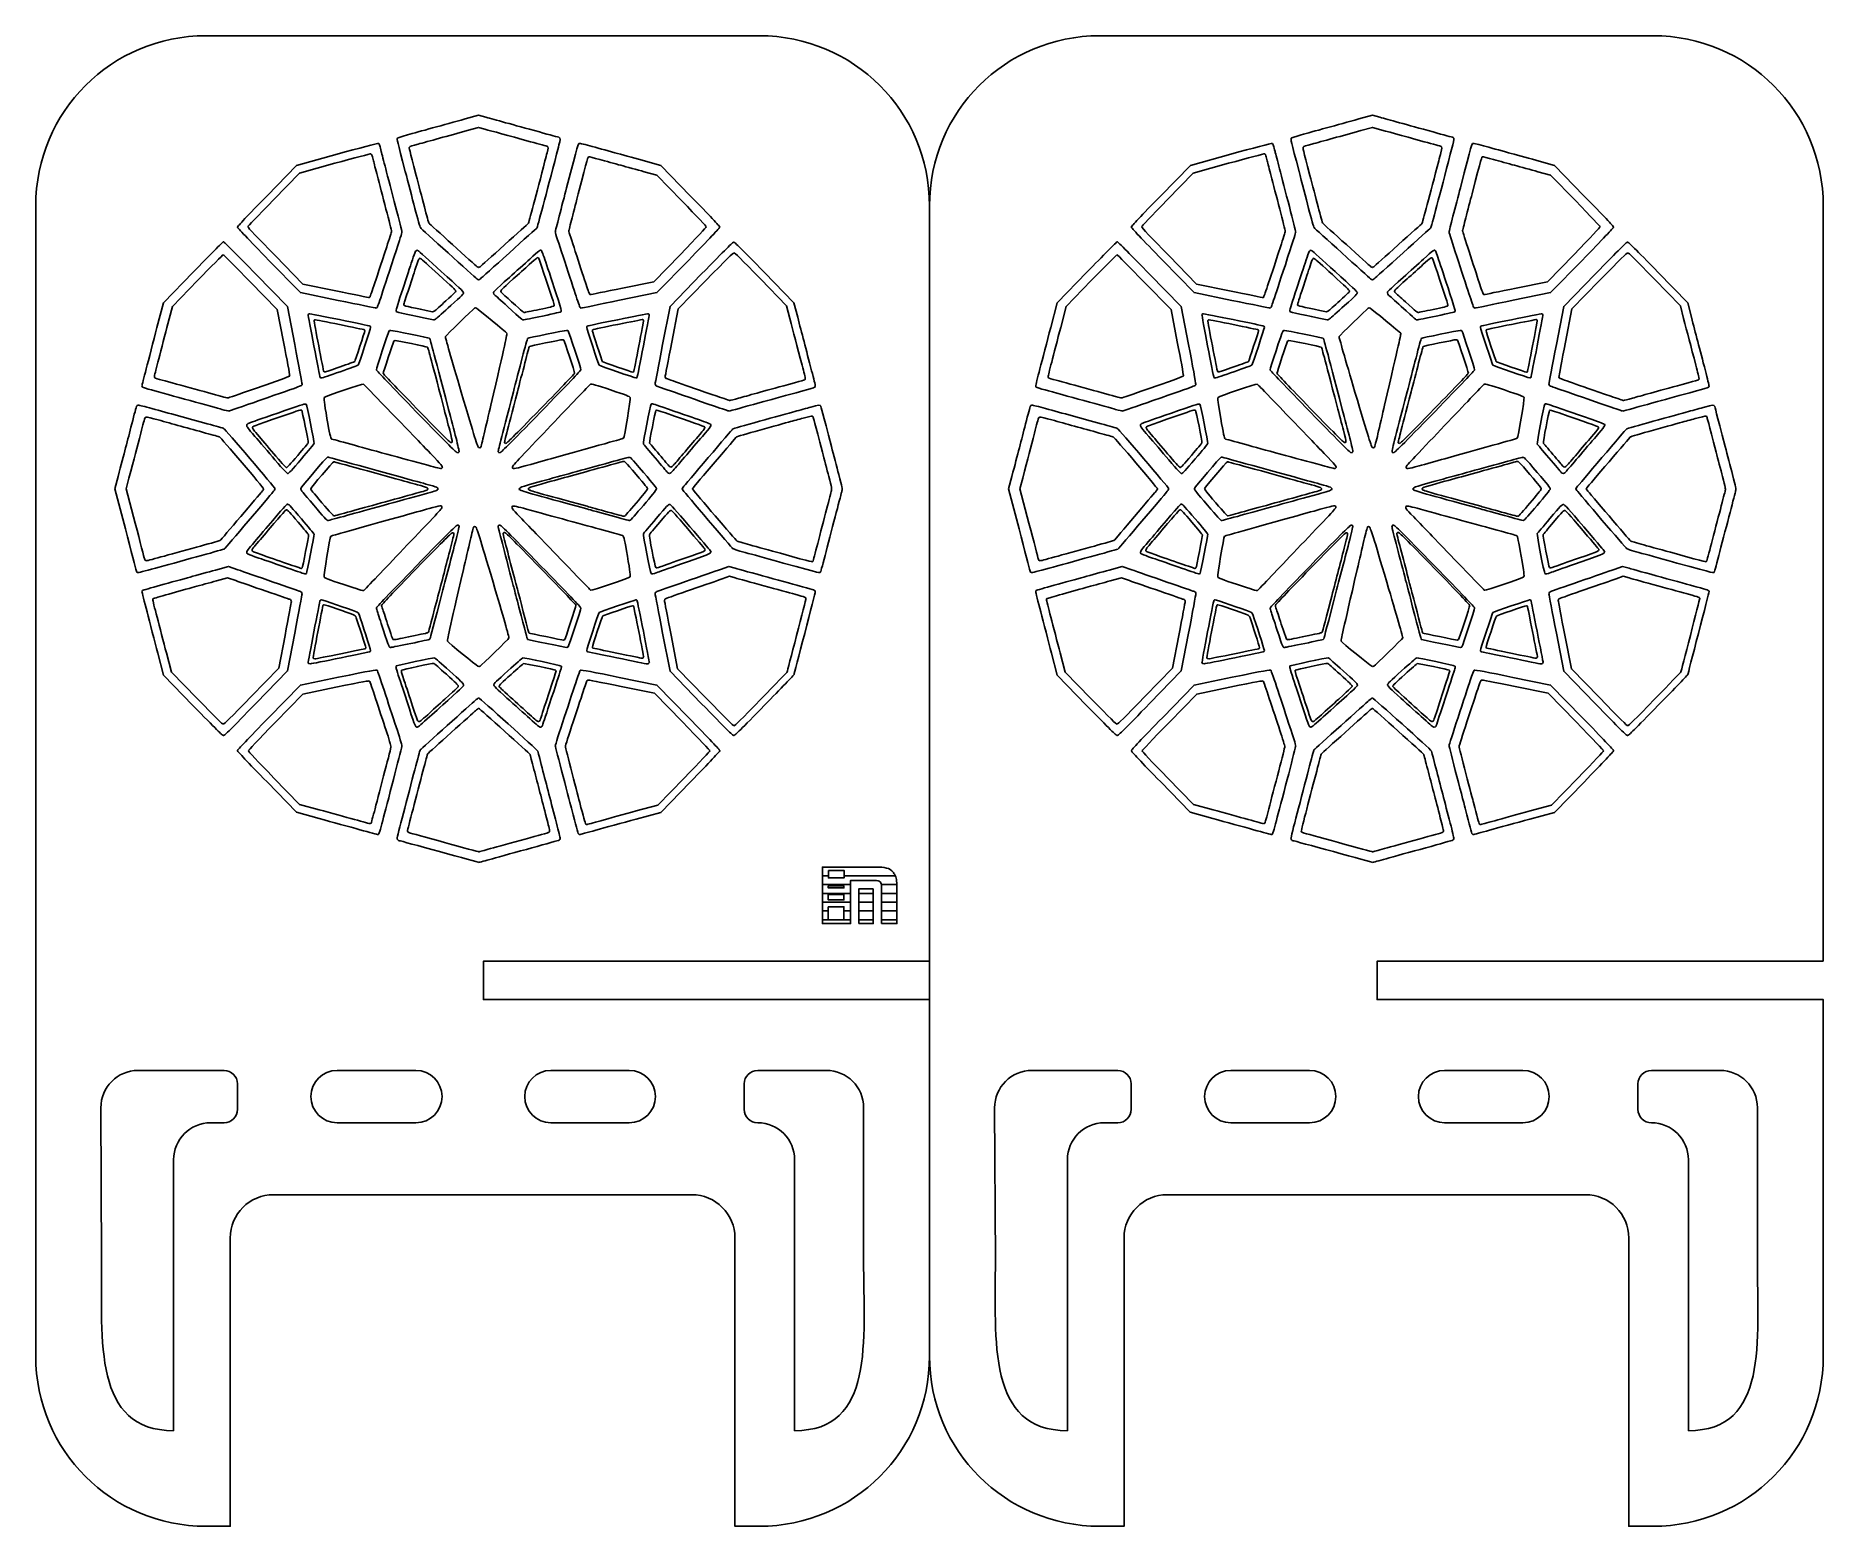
# Model space of a CAD drawing. Extents: x 1192 to 2211, y 426 to 1276.
import ezdxf

# ---------------------------------------------------------------- set-up
doc = ezdxf.new("R2010")
doc.units = 0
doc.layers.add('K0102_Printing', color=7, linetype='CONTINUOUS')

msp = doc.modelspace()

# ---------------------------------------------------------------- linework, layer by layer
at = {"layer": 'K0102_Printing', "color": 1}
for points in [[(1604.69136, 1275.868068), (1289.253368, 1275.868068)], [(2114.074147, 1275.868068), (1798.636155, 1275.868068)], [(1438.091364, 1221.786069), (1444.709364, 1223.615069), (1448.276364, 1222.627069)], [(1947.474151, 1221.786069), (1954.092151, 1223.615069), (1957.659151, 1222.627069)], [(1324.097367, 1184.68807), (1340.948366, 1201.99307), (1363.999366, 1208.33707)], [(1833.480154, 1184.68807), (1850.331154, 1201.99307), (1873.382153, 1208.33707)], [(1539.063362, 1198.35007), (1546.289361, 1196.35407), (1560.381361, 1181.88707)], [(2048.446149, 1198.35007), (2055.672149, 1196.35407), (2069.764148, 1181.88707)], [(1192.28037, 1178.892071), (1192.28037, 523.298087)], [(1701.663157, 1178.892071), (1701.663157, 523.298087)], [(1701.663357, 748.351081), (1701.663357, 1178.892071)], [(2211.046145, 748.351081), (2211.046145, 1178.892071)], [(1364.632366, 1125.048072), (1343.120366, 1129.446072), (1325.183367, 1147.849071)], [(1445.560364, 1144.246071), (1445.560364, 1144.249071)], [(1559.473361, 1151.086071), (1544.477361, 1135.698072), (1526.663362, 1132.040072)], [(1874.015153, 1125.048072), (1852.503154, 1129.446072), (1834.566154, 1147.849071)], [(1954.943151, 1144.246071), (1954.943151, 1144.249071)], [(2068.856148, 1151.086071), (2053.860149, 1135.698072), (2036.046149, 1132.040072)], [(1267.066368, 1109.612072), (1270.154368, 1121.551072), (1284.475368, 1136.294072)], [(1314.718367, 1135.395072), (1329.956367, 1119.753072), (1333.514367, 1101.403072)], [(1554.724361, 1101.145072), (1558.426361, 1120.133072), (1574.026361, 1136.158072)], [(1605.53236, 1137.053072), (1620.227359, 1121.924072), (1622.086359, 1114.761072)], [(1776.449156, 1109.612072), (1779.537156, 1121.551072), (1793.858155, 1136.294072)], [(1824.101154, 1135.395072), (1839.339154, 1119.753072), (1842.897154, 1101.403072)], [(2064.107148, 1101.145072), (2067.809148, 1120.133072), (2083.409148, 1136.158072)], [(2114.915147, 1137.053072), (2129.610147, 1121.924072), (2131.469147, 1114.761072)], [(1248.963369, 998.036075), (1243.841369, 1017.627075), (1245.407369, 1023.609074)], [(1758.346156, 998.036075), (1753.224156, 1017.627075), (1754.790156, 1023.609074)], [(1567.143361, 1016.794075), (1566.571361, 1017.586075), (1567.149361, 1018.418075)], [(2076.526148, 1016.794075), (2075.954148, 1017.586075), (2076.532148, 1018.418075)], [(1295.232368, 965.136076), (1301.659367, 966.908076), (1306.304367, 965.302076)], [(1583.54736, 966.308076), (1587.67736, 967.751076), (1590.95636, 966.847076)], [(1804.615155, 965.136076), (1811.042155, 966.908076), (1815.687155, 965.302076)], [(2092.930148, 966.308076), (2097.060148, 967.751076), (2100.339147, 966.847076)], [(1334.372367, 934.064077), (1330.766367, 915.357077), (1315.261367, 899.403078)], [(1573.860361, 898.793078), (1558.108361, 914.973077), (1554.370361, 934.143077)], [(1843.755154, 934.064077), (1840.149154, 915.357077), (1824.644154, 899.403078)], [(2083.243148, 898.793078), (2067.491148, 914.973077), (2063.753148, 934.143077)], [(1284.072368, 898.334078), (1269.579368, 913.222077), (1266.752368, 924.071077)], [(1793.455155, 898.334078), (1778.962156, 913.222077), (1776.135156, 924.071077)], [(1329.015367, 884.713078), (1344.577366, 900.682077), (1363.371366, 904.531077)], [(1525.987362, 904.978077), (1544.941361, 901.104077), (1560.695361, 884.932078)], [(1838.398154, 884.713078), (1853.960154, 900.682077), (1872.754153, 904.531077)], [(2035.370149, 904.978077), (2054.324149, 901.104077), (2070.078148, 884.932078)], [(1353.880366, 834.692079), (1342.669366, 837.773079), (1328.059367, 852.765079)], [(1561.659361, 852.584079), (1546.873361, 837.397079), (1534.557362, 834.018079)], [(1863.263153, 834.692079), (1852.052154, 837.773079), (1837.442154, 852.765079)], [(2071.042148, 852.584079), (2056.256149, 837.397079), (2043.940149, 834.018079)], [(1701.663357, 523.298087), (1701.663357, 726.523082), (1447.397364, 726.523082), (1447.397364, 748.351081), (1701.663357, 748.351081)], [(2211.046145, 523.298087), (2211.046145, 726.523082), (1956.780151, 726.523082), (1956.780151, 748.351081), (2211.046145, 748.351081)], [(1250.621369, 686.123083), (1299.582368, 686.123083)], [(1363.994366, 686.123083), (1408.936365, 686.123083)], [(1485.873363, 686.123083), (1530.536362, 686.123083)], [(1603.74336, 686.123083), (1642.888359, 686.123083)], [(1760.004156, 686.123083), (1808.965155, 686.123083)], [(1873.377153, 686.123083), (1918.319152, 686.123083)], [(1995.25615, 686.123083), (2039.919149, 686.123083)], [(2113.126147, 686.123083), (2152.271146, 686.123083)], [(1307.245367, 678.461083), (1307.245367, 663.962083)], [(1596.08036, 663.962083), (1596.08036, 678.461083)], [(1816.628155, 678.461083), (1816.628155, 663.962083)], [(2105.463147, 663.962083), (2105.463147, 678.461083)], [(1229.834369, 577.865086), (1229.400369, 664.796083)], [(1664.109358, 664.902083), (1664.109358, 577.865086)], [(1739.217157, 577.865086), (1738.783157, 664.796083)], [(2173.492146, 664.902083), (2173.492146, 577.865086)], [(1299.582368, 656.299084), (1291.917368, 656.299084)], [(1408.936365, 656.299084), (1363.994366, 656.299084)], [(1530.536362, 656.299084), (1485.873363, 656.299084)], [(1808.965155, 656.299084), (1801.300155, 656.299084)], [(1918.319152, 656.299084), (1873.377153, 656.299084)], [(2039.919149, 656.299084), (1995.25615, 656.299084)], [(1270.856368, 635.239084), (1270.856368, 480.790088)], [(1624.804359, 480.790088), (1624.804359, 635.238084)], [(1780.239155, 635.239084), (1780.239155, 480.790088)], [(2134.187147, 480.790088), (2134.187147, 635.238084)], [(1327.839367, 615.298085), (1566.105361, 615.298085)], [(1837.222154, 615.298085), (2075.488148, 615.298085)], [(1289.253368, 426.325089), (1303.136367, 426.325089), (1303.136367, 590.595085)], [(1590.80836, 590.595085), (1590.80836, 426.325089), (1604.69136, 426.325089)], [(1798.636155, 426.325089), (1812.519155, 426.325089), (1812.519155, 590.595085)], [(2100.191147, 590.595085), (2100.191147, 426.325089), (2114.074147, 426.325089)]]:
    msp.add_lwpolyline(points, dxfattribs=at)
at = {"layer": 'K0102_Printing', "color": 4}
for points in [[(1436.937664, 1228.418969), (1444.706664, 1230.566969), (1448.894664, 1229.406969)], [(1946.320451, 1228.418969), (1954.089451, 1230.566969), (1958.277451, 1229.406969)], [(1327.909667, 1182.51647), (1342.620666, 1197.62447), (1362.744666, 1203.16347)], [(1539.804562, 1204.38007), (1548.448561, 1201.99307), (1565.304561, 1184.68807)], [(1837.292454, 1182.51647), (1852.003454, 1197.62447), (1872.127453, 1203.16347)], [(2049.187549, 1204.38007), (2057.831549, 1201.99307), (2074.687548, 1184.68807)], [(1261.343668, 1109.500972), (1264.995668, 1123.617972), (1281.929668, 1141.051971)], [(1363.297666, 1130.449472), (1344.516666, 1134.288472), (1328.857667, 1150.355471)], [(1564.218561, 1147.845071), (1546.280561, 1129.438072), (1524.972562, 1125.063072)], [(1770.726456, 1109.500972), (1774.378456, 1123.617972), (1791.312455, 1141.051971)], [(1872.680453, 1130.449472), (1853.899454, 1134.288472), (1838.240454, 1150.355471)], [(2073.601548, 1147.845071), (2055.663549, 1129.438072), (2034.355549, 1125.063072)], [(1317.691667, 1139.988972), (1335.710667, 1121.492972), (1339.917667, 1099.793973)], [(1445.706664, 1137.379972), (1445.706664, 1137.383972)], [(1549.542561, 1099.868073), (1553.773561, 1121.571072), (1571.605561, 1139.888072)], [(1607.61656, 1140.911071), (1624.413559, 1123.618072), (1626.538559, 1115.431072)], [(1827.074454, 1139.988972), (1845.093454, 1121.492972), (1849.300454, 1099.793973)], [(1955.089451, 1137.379972), (1955.089451, 1137.383972)], [(2058.925349, 1099.868073), (2063.156348, 1121.571072), (2080.988348, 1139.888072)], [(2116.999347, 1140.911071), (2133.796347, 1123.618072), (2135.921347, 1115.431072)], [(1237.386669, 1017.634075), (1239.210669, 1024.602074)], [(1746.769456, 1017.634075), (1748.593456, 1024.602074)], [(1243.351669, 994.817075), (1237.386669, 1017.634075)], [(1561.273661, 1016.677075), (1560.616661, 1017.587075), (1561.280661, 1018.544075)], [(1752.734456, 994.817075), (1746.769456, 1017.634075)], [(2070.656448, 1016.677075), (2069.999448, 1017.587075), (2070.663448, 1018.544075)], [(1294.734568, 971.317076), (1302.155567, 973.364076), (1307.519567, 971.509076)], [(1582.57056, 971.735076), (1587.24556, 973.368076), (1590.95656, 972.345076)], [(1804.117355, 971.317076), (1811.538355, 973.364076), (1816.902355, 971.509076)], [(2091.953448, 971.735076), (2096.628448, 973.368076), (2100.339447, 972.345076)], [(1339.929567, 935.438077), (1335.765567, 913.837077), (1317.862567, 895.415078)], [(1571.605561, 895.310078), (1553.773561, 913.626077), (1549.542561, 935.325077)], [(1849.312354, 935.438077), (1845.148354, 913.837077), (1827.245354, 895.415078)], [(2080.988448, 895.310078), (2063.156448, 913.626077), (2058.925449, 935.325077)], [(1281.847568, 894.181078), (1265.112568, 911.372077), (1261.847568, 923.899077)], [(1791.230355, 894.181078), (1774.495356, 911.372077), (1771.230356, 923.899077)], [(1325.183567, 887.352078), (1343.120566, 905.759077), (1364.784566, 910.196077)], [(1524.698562, 910.181077), (1546.280561, 905.770077), (1564.218561, 887.356078)], [(1834.566354, 887.352078), (1852.503354, 905.759077), (1874.167353, 910.196077)], [(2034.081349, 910.181077), (2055.663349, 905.770077), (2073.601348, 887.356078)], [(1353.843566, 829.696079), (1340.921566, 833.247079), (1324.081567, 850.528079)], [(1565.316561, 850.524079), (1548.480561, 833.231079), (1534.456562, 829.384079)], [(1863.226353, 829.696079), (1850.304354, 833.247079), (1833.464354, 850.528079)], [(2074.699348, 850.524079), (2057.863349, 833.231079), (2043.839349, 829.384079)], [(1670.824658, 802.07208), (1640.603659, 802.07208), (1640.603659, 797.06608), (1644.019659, 797.06608), (1644.019659, 800.09008)], [(1682.155858, 797.06618), (1652.943859, 797.06618), (1652.943859, 795.90318), (1644.019859, 795.90318), (1644.019859, 797.06618), (1640.603859, 797.06618), (1640.603859, 792.06118), (1656.728859, 792.06118), (1656.728859, 794.40918), (1670.517858, 794.40918)], [(1644.019659, 800.09008), (1652.943659, 800.09008), (1652.943659, 797.06608), (1682.155658, 797.06608)], [(1674.235858, 792.06118), (1683.097858, 792.06118)], [(1683.098058, 792.06058), (1674.236058, 792.06058)], [(1674.325058, 790.53358), (1674.325058, 787.05558), (1683.123058, 787.05558), (1683.123058, 790.88858)]]:
    msp.add_lwpolyline(points, dxfattribs=at)
at = {"layer": 'K0102_Printing', "color": 1}
for points in [[(1405.273365, 1212.41707)], [(1914.656152, 1212.41707)], [(1324.097367, 1184.68807)], [(1833.480154, 1184.68807)], [(1497.948363, 1172.146071)], [(2007.33115, 1172.146071)], [(1590.23236, 1152.182071)], [(2099.615148, 1152.182071)], [(1404.471365, 1130.371072)], [(1487.700363, 1121.905072)], [(1913.854152, 1130.371072)], [(1997.08315, 1121.905072)], [(1350.881366, 1113.554072)], [(1860.264153, 1113.554072)], [(1493.266363, 1102.330072)], [(1509.473362, 1107.773072)], [(2002.64915, 1102.330072)], [(2018.85615, 1107.773072)], [(1261.912368, 1089.808073)], [(1390.324365, 1083.403073)], [(1771.295156, 1089.808073)], [(1899.707153, 1083.403073)], [(1545.736361, 1062.279073)], [(2055.119149, 1062.279073)], [(1333.808367, 1059.445074)], [(1635.343359, 1058.651074)], [(1843.191154, 1059.445074)], [(2144.726146, 1058.651074)], [(1518.218362, 1030.802074)], [(2027.601149, 1030.802074)], [(1335.295367, 1005.650075)], [(1371.777366, 1004.762075)], [(1547.983361, 998.644075)], [(1844.678154, 1005.650075)], [(1881.160153, 1004.762075)], [(2057.366149, 998.644075)], [(1409.271365, 972.173076)], [(1918.654152, 972.173076)], [(1380.381365, 927.198077)], [(1493.057363, 931.413077)], [(1625.923359, 934.008077)], [(1889.764153, 927.198077)], [(2002.44015, 931.413077)], [(2135.306147, 934.008077)], [(1538.774362, 921.763077)], [(2048.157149, 921.763077)], [(1400.753365, 914.247077)], [(1910.136152, 914.247077)], [(1482.959363, 895.636078)], [(1992.34215, 895.636078)], [(1299.163368, 883.449078)], [(1808.546155, 883.449078)], [(1561.659361, 852.584079)], [(2071.042148, 852.584079)], [(1444.839364, 810.73308)], [(1954.222151, 810.73308)], [(1485.873363, 686.123083)], [(1995.25615, 686.123083)], [(1408.936365, 656.299084)], [(1918.319152, 656.299084)]]:
    msp.add_lwpolyline(points, close=True, dxfattribs=at)
at = {"layer": 'K0102_Printing', "color": 4}
for points in [[(1490.491663, 1213.59897)], [(1999.87445, 1213.59897)], [(1391.899665, 1177.094471)], [(1901.282452, 1177.094471)], [(1582.15556, 1166.813071)], [(2091.538548, 1166.813071)], [(1317.691667, 1139.988972)], [(1827.074454, 1139.988972)], [(1400.726665, 1129.341072)], [(1453.222664, 1129.247072)], [(1910.109452, 1129.341072)], [(1962.605451, 1129.247072)], [(1416.632665, 1103.438072)], [(1460.849563, 1106.328072)], [(1926.015452, 1103.438072)], [(1970.232351, 1106.328072)], [(1376.054666, 1088.153073)], [(1535.011562, 1081.130073)], [(1885.437453, 1088.153073)], [(2044.394349, 1081.130073)], [(1625.589559, 1072.407073)], [(2134.972347, 1072.407073)], [(1480.234563, 1061.575073)], [(1500.471562, 1069.032473)], [(1543.023661, 1065.872073)], [(1989.61735, 1061.575073)], [(2009.85435, 1069.032473)], [(2052.406449, 1065.872073)], [(1371.864466, 1042.991674)], [(1881.247253, 1042.991674)], [(1328.628667, 1034.164974)], [(1838.011454, 1034.164974)], [(1468.034663, 1017.102075)], [(1977.417451, 1017.102075)], [(1369.925666, 1002.528075)], [(1879.308453, 1002.528075)], [(1515.869562, 994.068975)], [(1565.136561, 996.036075)], [(2025.252349, 994.068975)], [(2074.519448, 996.036075)], [(1346.499566, 969.388076)], [(1387.262465, 968.028276)], [(1618.30466, 975.349076)], [(1855.882354, 969.388076)], [(1896.645253, 968.028276)], [(2127.687447, 975.349076)], [(1252.812569, 958.927076)], [(1762.195356, 958.927076)], [(1502.984562, 949.696076)], [(2012.36735, 949.696076)], [(1394.722665, 927.278077)], [(1426.884364, 930.732677)], [(1904.105452, 927.278077)], [(1936.267152, 930.732677)], [(1383.120565, 925.567077)], [(1542.019661, 918.591077)], [(1892.503353, 925.567077)], [(2051.402249, 918.591077)], [(1436.179664, 905.938077)], [(1945.562451, 905.938077)], [(1484.964563, 894.497078)], [(1571.605561, 895.310078)], [(1994.34735, 894.497078)], [(2080.988448, 895.310078)], [(1307.245567, 868.380078)], [(1816.628355, 868.380078)], [(1492.839563, 853.720079)], [(2002.22235, 853.720079)], [(1398.241565, 818.37208)], [(1907.624352, 818.37208)], [(1682.155858, 797.06618)], [(1656.728959, 792.06098), (1640.602959, 792.06098), (1640.602959, 787.05598), (1656.728959, 787.05598)], [(1656.728959, 787.05598), (1640.602959, 787.05598), (1640.602959, 782.05098), (1656.728959, 782.05098)], [(1643.952959, 791.28298), (1652.876959, 791.28298), (1652.876959, 790.12498), (1643.952959, 790.12498)], [(1643.952959, 786.47498), (1652.876959, 786.47498), (1652.876959, 783.27898), (1643.952959, 783.27898)], [(1669.606958, 789.65498), (1661.446958, 789.65498), (1661.446958, 787.05598), (1669.606958, 787.05598)], [(1669.606958, 787.05598), (1661.446958, 787.05598), (1661.446958, 782.05098), (1669.606958, 782.05098)], [(1674.324958, 782.05098), (1683.122958, 782.05098), (1683.122958, 787.05598), (1674.324958, 787.05598)], [(1674.325058, 790.53358)], [(1643.952959, 777.045981), (1640.603959, 777.045981), (1640.603959, 772.040981), (1643.952959, 772.040981)], [(1643.953059, 779.425781), (1652.877059, 779.425781), (1652.877059, 777.045781), (1656.729059, 777.045781), (1656.729059, 782.05078), (1640.604059, 782.05078), (1640.604059, 777.045781), (1643.953059, 777.045781)], [(1652.876959, 772.039981), (1656.728959, 772.039981), (1656.728959, 777.044981), (1652.876959, 777.044981)], [(1661.447958, 777.045981), (1669.607958, 777.045981), (1669.607958, 782.05098), (1661.447958, 782.05098)], [(1661.447958, 772.039981), (1669.607958, 772.039981), (1669.607958, 777.044981), (1661.447958, 777.044981)], [(1674.324958, 777.045981), (1683.122958, 777.045981), (1683.122958, 782.05098), (1674.324958, 782.05098)], [(1674.324958, 772.039981), (1683.122958, 772.039981), (1683.122958, 777.044981), (1674.324958, 777.044981)], [(1652.877059, 772.024381), (1643.953059, 772.024381), (1643.953059, 772.040381), (1640.604059, 772.040381), (1640.604059, 769.812381), (1656.729059, 769.812381), (1656.729059, 772.040381), (1652.877059, 772.040381)], [(1661.447958, 769.811981), (1669.607958, 769.811981), (1669.607958, 772.039981), (1661.447958, 772.039981)], [(1674.324958, 769.811981), (1683.122958, 769.811981), (1683.122958, 772.039981), (1674.324958, 772.039981)]]:
    msp.add_lwpolyline(points, close=True, dxfattribs=at)
at = {"layer": 'K0102_Printing', "color": 1}
for points in [[(1289.253368, 1275.868068), (1235.530369, 1275.868068), (1192.28037, 1232.618069), (1192.28037, 1178.892071)], [(1701.663357, 1178.892071), (1701.663357, 1232.618069), (1658.413359, 1275.868068), (1604.69136, 1275.868068)], [(1798.636155, 1275.868068), (1744.913156, 1275.868068), (1701.663157, 1232.618069), (1701.663157, 1178.892071)], [(2211.046145, 1178.892071), (2211.046145, 1232.618069), (2167.796146, 1275.868068), (2114.074147, 1275.868068)], [(1448.276364, 1222.627069), (1452.374364, 1221.496069), (1460.958363, 1219.13407), (1474.206363, 1215.49107)], [(1957.659151, 1222.627069), (1961.757151, 1221.496069), (1970.341151, 1219.13407), (1983.58915, 1215.49107)], [(1363.999366, 1208.33707), (1376.679366, 1211.82907), (1387.277365, 1214.61007), (1387.554365, 1214.52007)], [(1387.554365, 1214.52007), (1387.859365, 1214.41907), (1388.175365, 1213.88807), (1388.351365, 1213.17307)], [(1388.351365, 1213.17307), (1388.515365, 1212.52007), (1388.898365, 1211.03607), (1389.202365, 1209.87207)], [(1409.097365, 1196.25007), (1405.140365, 1211.37507), (1405.001365, 1211.97007), (1405.273365, 1212.41707)], [(1405.273365, 1212.41707), (1405.437365, 1212.68607), (1407.097365, 1213.25107), (1410.184365, 1214.09707)], [(1410.184365, 1214.09707), (1415.434365, 1215.53707), (1428.167364, 1219.04407), (1438.091364, 1221.786069)], [(1474.206363, 1215.49107), (1479.294363, 1214.09007), (1483.638363, 1212.88907), (1483.865363, 1212.81607)], [(1483.865363, 1212.81607), (1484.434363, 1212.64007), (1484.390363, 1211.68207), (1483.704363, 1209.16307)], [(1873.382153, 1208.33707), (1886.062153, 1211.82907), (1896.660153, 1214.61007), (1896.937153, 1214.52007)], [(1896.937153, 1214.52007), (1897.242153, 1214.41907), (1897.558153, 1213.88807), (1897.734153, 1213.17307)], [(1897.734153, 1213.17307), (1897.898153, 1212.52007), (1898.281153, 1211.03607), (1898.585153, 1209.87207)], [(1918.480152, 1196.25007), (1914.523152, 1211.37507), (1914.384152, 1211.97007), (1914.656152, 1212.41707)], [(1914.656152, 1212.41707), (1914.820152, 1212.68607), (1916.480152, 1213.25107), (1919.567152, 1214.09707)], [(1919.567152, 1214.09707), (1924.817152, 1215.53707), (1937.550152, 1219.04407), (1947.474151, 1221.786069)], [(1983.58915, 1215.49107), (1988.67715, 1214.09007), (1993.02115, 1212.88907), (1993.24815, 1212.81607)], [(1993.24815, 1212.81607), (1993.81715, 1212.64007), (1993.77315, 1211.68207), (1993.08715, 1209.16307)], [(1389.202365, 1209.87207), (1389.507365, 1208.70807), (1390.667365, 1204.25907), (1391.780365, 1199.98907)], [(1482.521363, 1204.66407), (1477.686363, 1185.86407), (1473.188363, 1169.026071), (1472.952363, 1168.836071)], [(1483.704363, 1209.16307), (1483.392363, 1208.01207), (1482.860363, 1205.98907), (1482.521363, 1204.66407)], [(1501.492362, 1185.71207), (1507.043362, 1206.98107), (1506.968362, 1206.71007), (1507.386362, 1206.84407)], [(1507.386362, 1206.84407), (1507.611362, 1206.91907), (1510.462362, 1206.23607), (1513.724362, 1205.33107)], [(1513.724362, 1205.33107), (1516.987362, 1204.42707), (1522.394362, 1202.93407), (1525.745362, 1202.01707)], [(1898.585153, 1209.87207), (1898.890153, 1208.70807), (1900.050152, 1204.25907), (1901.163152, 1199.98907)], [(1991.90415, 1204.66407), (1987.06915, 1185.86407), (1982.57115, 1169.026071), (1982.33515, 1168.836071)], [(1993.08715, 1209.16307), (1992.77515, 1208.01207), (1992.24315, 1205.98907), (1991.90415, 1204.66407)], [(2010.87515, 1185.71207), (2016.42615, 1206.98107), (2016.35115, 1206.71007), (2016.76915, 1206.84407)], [(2016.76915, 1206.84407), (2016.99415, 1206.91907), (2019.84515, 1206.23607), (2023.107149, 1205.33107)], [(2023.107149, 1205.33107), (2026.370149, 1204.42707), (2031.777149, 1202.93407), (2035.128149, 1202.01707)], [(1391.780365, 1199.98907), (1392.894365, 1195.72007), (1395.421365, 1186.04007), (1397.394365, 1178.477071)], [(1413.764365, 1178.381071), (1412.477365, 1183.31507), (1410.378365, 1191.35607), (1409.097365, 1196.25007)], [(1525.745362, 1202.01707), (1529.096362, 1201.09607), (1535.088362, 1199.44707), (1539.063362, 1198.35007)], [(1901.163152, 1199.98907), (1902.277152, 1195.72007), (1904.804152, 1186.04007), (1906.777152, 1178.477071)], [(1923.147152, 1178.381071), (1921.860152, 1183.31507), (1919.761152, 1191.35607), (1918.480152, 1196.25007)], [(2035.128149, 1202.01707), (2038.479149, 1201.09607), (2044.471149, 1199.44707), (2048.446149, 1198.35007)], [(1307.245367, 1166.813071), (1307.245367, 1167.188071), (1313.011367, 1173.306071), (1324.097367, 1184.68807)], [(1497.948363, 1172.146071), (1498.964363, 1176.035071), (1500.557362, 1182.13907), (1501.492362, 1185.71207)], [(1560.381361, 1181.88707), (1569.645361, 1172.372071), (1574.468361, 1167.257071), (1574.468361, 1166.944071)], [(1816.628155, 1166.813071), (1816.628155, 1167.188071), (1822.394154, 1173.306071), (1833.480154, 1184.68807)], [(2007.33115, 1172.146071), (2008.34715, 1176.035071), (2009.94015, 1182.13907), (2010.87515, 1185.71207)], [(2069.764148, 1181.88707), (2079.028148, 1172.372071), (2083.851148, 1167.257071), (2083.851148, 1166.944071)], [(1397.394365, 1178.477071), (1399.370365, 1170.915071), (1400.988365, 1164.411071), (1400.988365, 1164.028071)], [(1416.402365, 1169.035071), (1416.239365, 1169.241071), (1415.052365, 1173.444071), (1413.764365, 1178.381071)], [(1496.096363, 1164.567071), (1496.096363, 1164.848071), (1496.929363, 1168.257071), (1497.948363, 1172.146071)], [(1906.777152, 1178.477071), (1908.753152, 1170.915071), (1910.371152, 1164.411071), (1910.371152, 1164.028071)], [(1925.785152, 1169.035071), (1925.622152, 1169.241071), (1924.435152, 1173.444071), (1923.147152, 1178.381071)], [(2005.47915, 1164.567071), (2005.47915, 1164.848071), (2006.31215, 1168.257071), (2007.33115, 1172.146071)], [(1325.183367, 1147.849071), (1313.366367, 1159.970071), (1307.245367, 1166.442071), (1307.245367, 1166.813071)], [(1400.988365, 1164.028071), (1400.988365, 1163.645071), (1399.577365, 1159.032071), (1397.851365, 1153.778071)], [(1443.857364, 1144.243071), (1442.799364, 1145.084071), (1416.742365, 1168.620071), (1416.402365, 1169.035071)], [(1472.952363, 1168.836071), (1472.789363, 1168.703071), (1466.717363, 1163.240071), (1459.464364, 1156.692071)], [(1499.793363, 1152.875071), (1497.759363, 1159.025071), (1496.096363, 1164.289071), (1496.096363, 1164.567071)], [(1574.468361, 1166.944071), (1574.468361, 1166.633071), (1569.351361, 1161.223071), (1559.473361, 1151.086071)], [(1834.566154, 1147.849071), (1822.749154, 1159.970071), (1816.628155, 1166.442071), (1816.628155, 1166.813071)], [(1910.371152, 1164.028071), (1910.371152, 1163.645071), (1908.960152, 1159.032071), (1907.234152, 1153.778071)], [(1953.240151, 1144.243071), (1952.182151, 1145.084071), (1926.125152, 1168.620071), (1925.785152, 1169.035071)], [(1982.33515, 1168.836071), (1982.17215, 1168.703071), (1976.100151, 1163.240071), (1968.847151, 1156.692071)], [(2009.17615, 1152.875071), (2007.14215, 1159.025071), (2005.47915, 1164.289071), (2005.47915, 1164.567071)], [(2083.851148, 1166.944071), (2083.851148, 1166.633071), (2078.734148, 1161.223071), (2068.856148, 1151.086071)], [(1397.851365, 1153.778071), (1389.827365, 1129.345072), (1387.148365, 1121.333072), (1386.898365, 1121.005072)], [(1459.464364, 1156.692071), (1452.208364, 1150.145071), (1445.953364, 1144.545071), (1445.560364, 1144.246071)], [(1505.573362, 1135.316072), (1504.424362, 1138.820072), (1501.824362, 1146.723071), (1499.793363, 1152.875071)], [(1574.026361, 1136.158072), (1586.36736, 1148.833071), (1589.75336, 1152.182071), (1590.23236, 1152.182071)], [(1590.23236, 1152.182071), (1590.70736, 1152.182071), (1593.90536, 1149.021071), (1605.53236, 1137.053072)], [(1907.234152, 1153.778071), (1899.210153, 1129.345072), (1896.531153, 1121.333072), (1896.281153, 1121.005072)], [(1968.847151, 1156.692071), (1961.591151, 1150.145071), (1955.336151, 1144.545071), (1954.943151, 1144.246071)], [(2014.95615, 1135.316072), (2013.80715, 1138.820072), (2011.20715, 1146.723071), (2009.17615, 1152.875071)], [(2083.409148, 1136.158072), (2095.750148, 1148.833071), (2099.136148, 1152.182071), (2099.615148, 1152.182071)], [(2099.615148, 1152.182071), (2100.090147, 1152.182071), (2103.288147, 1149.021071), (2114.915147, 1137.053072)], [(1284.475368, 1136.294072), (1292.353368, 1144.404071), (1298.951368, 1151.037071), (1299.139368, 1151.037071)], [(1299.139368, 1151.037071), (1299.327368, 1151.037071), (1306.340367, 1143.997071), (1314.718367, 1135.395072)], [(1404.471365, 1130.371072), (1405.881365, 1134.632072), (1407.816365, 1140.503071), (1408.776365, 1143.419071)], [(1408.776365, 1143.419071), (1410.172365, 1147.661071), (1410.610365, 1148.759071), (1410.976365, 1148.928071)], [(1410.976365, 1148.928071), (1411.309365, 1149.080071), (1411.528365, 1149.048071), (1411.801365, 1148.808071)], [(1411.801365, 1148.808071), (1412.002365, 1148.627071), (1416.542365, 1144.547071), (1421.882364, 1139.738072)], [(1445.560364, 1144.249071), (1444.682364, 1143.583071), (1444.686364, 1143.583071), (1443.857364, 1144.243071)], [(1464.455363, 1137.222072), (1467.242363, 1139.730072), (1471.331363, 1143.421071), (1473.543363, 1145.424071)], [(1473.543363, 1145.424071), (1477.905363, 1149.371071), (1478.388363, 1149.715071), (1478.853363, 1149.214071)], [(1478.853363, 1149.214071), (1479.114363, 1148.934071), (1481.089363, 1143.085071), (1486.390363, 1126.901072)], [(1793.858155, 1136.294072), (1801.736155, 1144.404071), (1808.334155, 1151.037071), (1808.522155, 1151.037071)], [(1808.522155, 1151.037071), (1808.710155, 1151.037071), (1815.723155, 1143.997071), (1824.101154, 1135.395072)], [(1913.854152, 1130.371072), (1915.264152, 1134.632072), (1917.199152, 1140.503071), (1918.159152, 1143.419071)], [(1918.159152, 1143.419071), (1919.555152, 1147.661071), (1919.993152, 1148.759071), (1920.359152, 1148.928071)], [(1920.359152, 1148.928071), (1920.692152, 1149.080071), (1920.911152, 1149.048071), (1921.184152, 1148.808071)], [(1921.184152, 1148.808071), (1921.385152, 1148.627071), (1925.925152, 1144.547071), (1931.265152, 1139.738072)], [(1954.943151, 1144.249071), (1954.065151, 1143.583071), (1954.069151, 1143.583071), (1953.240151, 1144.243071)], [(1973.838151, 1137.222072), (1976.625151, 1139.730072), (1980.71415, 1143.421071), (1982.92615, 1145.424071)], [(1982.92615, 1145.424071), (1987.28815, 1149.371071), (1987.77115, 1149.715071), (1988.23615, 1149.214071)], [(1988.23615, 1149.214071), (1988.49715, 1148.934071), (1990.47215, 1143.085071), (1995.77315, 1126.901072)], [(1421.882364, 1139.738072), (1429.454364, 1132.924072), (1431.609364, 1130.872072), (1431.656364, 1130.434072)], [(1457.324364, 1130.205072), (1457.324364, 1130.792072), (1457.474364, 1130.944072), (1464.455363, 1137.222072)], [(1507.882362, 1128.648072), (1507.758362, 1128.811072), (1506.719362, 1131.812072), (1505.573362, 1135.316072)], [(1526.663362, 1132.040072), (1516.869362, 1130.032072), (1508.686362, 1128.377072), (1508.480362, 1128.370072)], [(1931.265152, 1139.738072), (1938.837152, 1132.924072), (1940.992151, 1130.872072), (1941.039151, 1130.434072)], [(1966.707151, 1130.205072), (1966.707151, 1130.792072), (1966.857151, 1130.944072), (1973.838151, 1137.222072)], [(2017.26515, 1128.648072), (2017.14115, 1128.811072), (2016.10215, 1131.812072), (2014.95615, 1135.316072)], [(2036.046149, 1132.040072), (2026.252149, 1130.032072), (2018.06915, 1128.377072), (2017.86315, 1128.370072)], [(1386.386365, 1120.653072), (1386.253365, 1120.653072), (1376.464366, 1122.630072), (1364.632366, 1125.048072)], [(1386.898365, 1121.005072), (1386.749365, 1120.810072), (1386.519365, 1120.653072), (1386.386365, 1120.653072)], [(1402.110365, 1122.237072), (1401.960365, 1122.522072), (1402.560365, 1124.589072), (1404.471365, 1130.371072)], [(1418.459365, 1118.556072), (1408.057365, 1120.596072), (1402.287365, 1121.899072), (1402.110365, 1122.237072)], [(1426.073364, 1124.779072), (1422.968364, 1121.979072), (1420.091364, 1119.411072), (1419.680365, 1119.075072)], [(1431.656364, 1130.434072), (1431.711364, 1129.942072), (1431.011364, 1129.234072), (1426.073364, 1124.779072)], [(1457.840364, 1129.291072), (1457.558364, 1129.516072), (1457.324364, 1129.928072), (1457.324364, 1130.205072)], [(1463.516363, 1124.215072), (1460.680363, 1126.784072), (1458.126364, 1129.067072), (1457.840364, 1129.291072)], [(1470.712363, 1118.121072), (1470.285363, 1118.096072), (1470.106363, 1118.246072), (1463.516363, 1124.215072)], [(1487.700363, 1121.905072), (1487.549363, 1121.658072), (1485.116363, 1121.065072), (1479.280363, 1119.850072)], [(1486.390363, 1126.901072), (1487.503363, 1123.504072), (1487.854363, 1122.157072), (1487.700363, 1121.905072)], [(1508.480362, 1128.370072), (1508.274362, 1128.360072), (1508.003362, 1128.485072), (1507.882362, 1128.648072)], [(1895.769153, 1120.653072), (1895.636153, 1120.653072), (1885.847153, 1122.630072), (1874.015153, 1125.048072)], [(1896.281153, 1121.005072), (1896.132153, 1120.810072), (1895.902153, 1120.653072), (1895.769153, 1120.653072)], [(1911.493152, 1122.237072), (1911.343152, 1122.522072), (1911.943152, 1124.589072), (1913.854152, 1130.371072)], [(1927.842152, 1118.556072), (1917.440152, 1120.596072), (1911.670152, 1121.899072), (1911.493152, 1122.237072)], [(1935.456152, 1124.779072), (1932.351152, 1121.979072), (1929.474152, 1119.411072), (1929.063152, 1119.075072)], [(1941.039151, 1130.434072), (1941.094151, 1129.942072), (1940.394151, 1129.234072), (1935.456152, 1124.779072)], [(1967.223151, 1129.291072), (1966.941151, 1129.516072), (1966.707151, 1129.928072), (1966.707151, 1130.205072)], [(1972.899151, 1124.215072), (1970.063151, 1126.784072), (1967.509151, 1129.067072), (1967.223151, 1129.291072)], [(1980.09515, 1118.121072), (1979.668151, 1118.096072), (1979.489151, 1118.246072), (1972.899151, 1124.215072)], [(1997.08315, 1121.905072), (1996.93215, 1121.658072), (1994.49915, 1121.065072), (1988.66315, 1119.850072)], [(1995.77315, 1126.901072), (1996.88615, 1123.504072), (1997.23715, 1122.157072), (1997.08315, 1121.905072)], [(2017.86315, 1128.370072), (2017.65715, 1128.360072), (2017.38615, 1128.485072), (2017.26515, 1128.648072)], [(1356.439366, 1084.474073), (1356.194366, 1084.878073), (1350.770366, 1113.259072), (1350.881366, 1113.554072)], [(1350.881366, 1113.554072), (1350.941366, 1113.714072), (1351.129366, 1113.901072), (1351.300366, 1113.967072)], [(1351.300366, 1113.967072), (1351.618366, 1114.091072), (1379.128366, 1108.540072), (1379.567366, 1108.263072)], [(1419.680365, 1119.075072), (1419.202365, 1118.682072), (1418.764365, 1118.496072), (1418.459365, 1118.556072)], [(1479.280363, 1119.850072), (1474.764363, 1118.911072), (1470.909363, 1118.133072), (1470.712363, 1118.121072)], [(1509.705362, 1108.333072), (1510.137362, 1108.606072), (1537.908362, 1114.214072), (1538.222362, 1114.093072)], [(1538.654362, 1113.647072), (1538.776362, 1113.324072), (1533.312362, 1084.803073), (1533.046362, 1084.358073)], [(1538.222362, 1114.093072), (1538.395362, 1114.026072), (1538.587362, 1113.824072), (1538.654362, 1113.647072)], [(1622.086359, 1114.761072), (1624.096359, 1107.006072), (1626.188359, 1098.972073), (1629.055359, 1088.036073)], [(1865.822153, 1084.474073), (1865.577153, 1084.878073), (1860.153153, 1113.259072), (1860.264153, 1113.554072)], [(1860.264153, 1113.554072), (1860.324153, 1113.714072), (1860.512153, 1113.901072), (1860.683153, 1113.967072)], [(1860.683153, 1113.967072), (1861.001153, 1114.091072), (1888.511153, 1108.540072), (1888.950153, 1108.263072)], [(1929.063152, 1119.075072), (1928.585152, 1118.682072), (1928.147152, 1118.496072), (1927.842152, 1118.556072)], [(1988.66315, 1119.850072), (1984.14715, 1118.911072), (1980.29215, 1118.133072), (1980.09515, 1118.121072)], [(2019.08815, 1108.333072), (2019.52015, 1108.606072), (2047.291149, 1114.214072), (2047.605149, 1114.093072)], [(2048.037149, 1113.647072), (2048.159149, 1113.324072), (2042.695149, 1084.803073), (2042.429149, 1084.358073)], [(2047.605149, 1114.093072), (2047.778149, 1114.026072), (2047.970149, 1113.824072), (2048.037149, 1113.647072)], [(2131.469147, 1114.761072), (2133.479147, 1107.006072), (2135.571147, 1098.972073), (2138.438147, 1088.036073)], [(1261.912368, 1089.808073), (1263.049368, 1094.132073), (1265.364368, 1103.045072), (1267.066368, 1109.612072)], [(1333.514367, 1101.403072), (1335.474367, 1091.311073), (1337.039367, 1082.745073), (1336.996367, 1082.365073)], [(1379.805366, 1107.685072), (1379.805366, 1107.157072), (1374.320366, 1090.467073), (1374.057366, 1090.197073)], [(1379.567366, 1108.263072), (1379.698366, 1108.178072), (1379.805366, 1107.920072), (1379.805366, 1107.685072)], [(1390.324365, 1083.403073), (1390.324365, 1083.872073), (1395.881365, 1100.913072), (1396.288365, 1101.695072)], [(1396.288365, 1101.695072), (1396.441365, 1101.991072), (1396.767365, 1102.167072), (1397.159365, 1102.167072)], [(1397.159365, 1102.167072), (1397.937365, 1102.171072), (1415.092365, 1098.654073), (1415.532365, 1098.406073)], [(1473.615363, 1098.732073), (1473.817363, 1098.937073), (1491.607363, 1102.618072), (1492.428363, 1102.624072)], [(1492.428363, 1102.624072), (1492.766363, 1102.628072), (1493.140363, 1102.496072), (1493.266363, 1102.330072)], [(1493.266363, 1102.330072), (1493.597363, 1101.886072), (1499.400363, 1084.165073), (1499.394363, 1083.606073)], [(1509.473362, 1107.773072), (1509.473362, 1108.000072), (1509.576362, 1108.250072), (1509.705362, 1108.333072)], [(1515.294362, 1090.098073), (1515.057362, 1090.341073), (1509.473362, 1107.295072), (1509.473362, 1107.773072)], [(1551.027361, 1081.491073), (1551.027361, 1081.860073), (1552.691361, 1090.705073), (1554.724361, 1101.145072)], [(1771.295156, 1089.808073), (1772.432156, 1094.132073), (1774.747156, 1103.045072), (1776.449156, 1109.612072)], [(1842.897154, 1101.403072), (1844.857154, 1091.311073), (1846.422154, 1082.745073), (1846.379154, 1082.365073)], [(1889.188153, 1107.685072), (1889.188153, 1107.157072), (1883.703153, 1090.467073), (1883.440153, 1090.197073)], [(1888.950153, 1108.263072), (1889.081153, 1108.178072), (1889.188153, 1107.920072), (1889.188153, 1107.685072)], [(1899.707153, 1083.403073), (1899.707153, 1083.872073), (1905.264152, 1100.913072), (1905.671152, 1101.695072)], [(1905.671152, 1101.695072), (1905.824152, 1101.991072), (1906.150152, 1102.167072), (1906.542152, 1102.167072)], [(1906.542152, 1102.167072), (1907.320152, 1102.171072), (1924.475152, 1098.654073), (1924.915152, 1098.406073)], [(1982.99815, 1098.732073), (1983.20015, 1098.937073), (2000.99015, 1102.618072), (2001.81115, 1102.624072)], [(2001.81115, 1102.624072), (2002.14915, 1102.628072), (2002.52315, 1102.496072), (2002.64915, 1102.330072)], [(2002.64915, 1102.330072), (2002.98015, 1101.886072), (2008.78315, 1084.165073), (2008.77715, 1083.606073)], [(2018.85615, 1107.773072), (2018.85615, 1108.000072), (2018.95915, 1108.250072), (2019.08815, 1108.333072)], [(2024.677149, 1090.098073), (2024.440149, 1090.341073), (2018.85615, 1107.295072), (2018.85615, 1107.773072)], [(2060.410148, 1081.491073), (2060.410148, 1081.860073), (2062.074148, 1090.705073), (2064.107148, 1101.145072)], [(1374.057366, 1090.197073), (1373.952366, 1090.089073), (1370.196366, 1088.713073), (1365.708366, 1087.140073)], [(1415.532365, 1098.406073), (1415.829365, 1098.237073), (1416.966365, 1094.011073), (1424.634364, 1064.599073)], [(1471.075363, 1089.412073), (1472.386363, 1094.451073), (1473.528363, 1098.645073), (1473.615363, 1098.732073)], [(1532.501362, 1084.121073), (1532.036362, 1084.121073), (1515.531362, 1089.854073), (1515.294362, 1090.098073)], [(1883.440153, 1090.197073), (1883.335153, 1090.089073), (1879.579153, 1088.713073), (1875.091153, 1087.140073)], [(1924.915152, 1098.406073), (1925.212152, 1098.237073), (1926.349152, 1094.011073), (1934.017152, 1064.599073)], [(1980.45815, 1089.412073), (1981.76915, 1094.451073), (1982.91115, 1098.645073), (1982.99815, 1098.732073)], [(2041.884149, 1084.121073), (2041.419149, 1084.121073), (2024.914149, 1089.854073), (2024.677149, 1090.098073)], [(1259.851369, 1081.540073), (1259.851369, 1081.761073), (1260.779368, 1085.481073), (1261.912368, 1089.808073)], [(1260.142368, 1080.892073), (1259.984369, 1081.027073), (1259.851369, 1081.318073), (1259.851369, 1081.540073)], [(1264.387368, 1079.568073), (1262.214368, 1080.162073), (1260.304368, 1080.757073), (1260.142368, 1080.892073)], [(1336.996367, 1082.365073), (1336.907367, 1081.559073), (1338.704367, 1082.249073), (1316.346367, 1074.430073)], [(1357.061366, 1084.261073), (1356.791366, 1084.255073), (1356.512366, 1084.350073), (1356.439366, 1084.474073)], [(1365.708366, 1087.140073), (1361.222366, 1085.564073), (1357.332366, 1084.271073), (1357.061366, 1084.261073)], [(1409.304365, 1063.478073), (1397.898365, 1075.194073), (1390.324365, 1083.142073), (1390.324365, 1083.403073)], [(1466.785363, 1072.959073), (1467.831363, 1076.972073), (1469.765363, 1084.377073), (1471.075363, 1089.412073)], [(1499.394363, 1083.606073), (1499.391363, 1083.295073), (1492.663363, 1076.220073), (1480.110363, 1063.329073)], [(1533.046362, 1084.358073), (1532.969362, 1084.230073), (1532.722362, 1084.121073), (1532.501362, 1084.121073)], [(1551.293361, 1080.657073), (1551.146361, 1080.750073), (1551.027361, 1081.126073), (1551.027361, 1081.491073)], [(1580.56436, 1070.395073), (1560.999361, 1077.185073), (1551.532361, 1080.504073), (1551.293361, 1080.657073)], [(1630.876359, 1080.460073), (1630.876359, 1079.711073), (1631.559359, 1079.947073), (1621.256359, 1077.120073)], [(1629.055359, 1088.036073), (1630.056359, 1084.205073), (1630.876359, 1080.798073), (1630.876359, 1080.460073)], [(1769.234156, 1081.540073), (1769.234156, 1081.761073), (1770.162156, 1085.481073), (1771.295156, 1089.808073)], [(1769.525156, 1080.892073), (1769.367156, 1081.027073), (1769.234156, 1081.318073), (1769.234156, 1081.540073)], [(1773.770156, 1079.568073), (1771.597156, 1080.162073), (1769.687156, 1080.757073), (1769.525156, 1080.892073)], [(1846.379154, 1082.365073), (1846.290154, 1081.559073), (1848.087154, 1082.249073), (1825.729154, 1074.430073)], [(1866.444153, 1084.261073), (1866.174153, 1084.255073), (1865.895153, 1084.350073), (1865.822153, 1084.474073)], [(1875.091153, 1087.140073), (1870.605153, 1085.564073), (1866.715153, 1084.271073), (1866.444153, 1084.261073)], [(1918.687152, 1063.478073), (1907.281152, 1075.194073), (1899.707153, 1083.142073), (1899.707153, 1083.403073)], [(1976.168151, 1072.959073), (1977.214151, 1076.972073), (1979.148151, 1084.377073), (1980.45815, 1089.412073)], [(2008.77715, 1083.606073), (2008.77415, 1083.295073), (2002.04615, 1076.220073), (1989.49315, 1063.329073)], [(2042.429149, 1084.358073), (2042.352149, 1084.230073), (2042.105149, 1084.121073), (2041.884149, 1084.121073)], [(2060.676148, 1080.657073), (2060.529148, 1080.750073), (2060.410148, 1081.126073), (2060.410148, 1081.491073)], [(2089.947148, 1070.395073), (2070.382148, 1077.185073), (2060.915148, 1080.504073), (2060.676148, 1080.657073)], [(2140.259146, 1080.460073), (2140.259146, 1079.711073), (2140.942146, 1079.947073), (2130.639147, 1077.120073)], [(2138.438147, 1088.036073), (2139.439147, 1084.205073), (2140.259146, 1080.798073), (2140.259146, 1080.460073)], [(1298.327368, 1070.229073), (1295.330368, 1071.071073), (1271.981368, 1077.496073), (1264.387368, 1079.568073)], [(1301.695367, 1069.406073), (1301.505367, 1069.389073), (1299.988368, 1069.763073), (1298.327368, 1070.229073)], [(1316.346367, 1074.430073), (1308.481367, 1071.682073), (1301.891367, 1069.420073), (1301.695367, 1069.406073)], [(1459.456364, 1043.906074), (1459.326364, 1044.248074), (1460.525363, 1049.001074), (1466.785363, 1072.959073)], [(1587.90136, 1067.972073), (1587.74036, 1067.959073), (1584.43936, 1069.052073), (1580.56436, 1070.395073)], [(1621.256359, 1077.120073), (1606.69136, 1073.126073), (1597.63836, 1070.631073), (1592.87836, 1069.302073)], [(1807.710155, 1070.229073), (1804.713155, 1071.071073), (1781.364155, 1077.496073), (1773.770156, 1079.568073)], [(1811.078155, 1069.406073), (1810.888155, 1069.389073), (1809.371155, 1069.763073), (1807.710155, 1070.229073)], [(1825.729154, 1074.430073), (1817.864155, 1071.682073), (1811.274155, 1069.420073), (1811.078155, 1069.406073)], [(1968.839151, 1043.906074), (1968.709151, 1044.248074), (1969.908151, 1049.001074), (1976.168151, 1072.959073)], [(2097.284148, 1067.972073), (2097.123148, 1067.959073), (2093.822148, 1069.052073), (2089.947148, 1070.395073)], [(2130.639147, 1077.120073), (2116.074147, 1073.126073), (2107.021147, 1070.631073), (2102.261147, 1069.302073)], [(1333.808367, 1059.445074), (1342.406366, 1062.434073), (1343.559366, 1062.779073), (1343.850366, 1062.469073)], [(1343.850366, 1062.469073), (1344.186366, 1062.117073), (1347.724366, 1044.534074), (1347.588366, 1043.908074)], [(1428.899364, 1043.987074), (1428.391364, 1043.987074), (1425.015364, 1047.343074), (1409.304365, 1063.478073)], [(1424.634364, 1064.599073), (1425.712364, 1060.454073), (1427.316364, 1054.324074), (1428.196364, 1050.977074)], [(1480.110363, 1063.329073), (1464.276363, 1047.065074), (1460.720363, 1043.526074), (1460.214363, 1043.526074)], [(1542.150361, 1043.725074), (1541.914361, 1044.156074), (1545.330361, 1061.829073), (1545.736361, 1062.279073)], [(1545.736361, 1062.279073), (1546.007361, 1062.579073), (1546.674361, 1062.403073), (1551.154361, 1060.865073)], [(1551.154361, 1060.865073), (1566.030361, 1055.743074), (1573.147361, 1053.204074), (1573.433361, 1052.924074)], [(1592.87836, 1069.302073), (1590.29736, 1068.580073), (1588.05936, 1067.982073), (1587.90136, 1067.972073)], [(1843.191154, 1059.445074), (1851.789154, 1062.434073), (1852.942154, 1062.779073), (1853.233154, 1062.469073)], [(1853.233154, 1062.469073), (1853.569154, 1062.117073), (1857.107154, 1044.534074), (1856.971154, 1043.908074)], [(1938.282152, 1043.987074), (1937.774152, 1043.987074), (1934.398152, 1047.343074), (1918.687152, 1063.478073)], [(1934.017152, 1064.599073), (1935.095152, 1060.454073), (1936.699152, 1054.324074), (1937.579152, 1050.977074)], [(1989.49315, 1063.329073), (1973.659151, 1047.065074), (1970.103151, 1043.526074), (1969.597151, 1043.526074)], [(2051.533149, 1043.725074), (2051.297149, 1044.156074), (2054.713149, 1061.829073), (2055.119149, 1062.279073)], [(2055.119149, 1062.279073), (2055.390149, 1062.579073), (2056.057149, 1062.403073), (2060.537148, 1060.865073)], [(2060.537148, 1060.865073), (2075.413148, 1055.743074), (2082.530148, 1053.204074), (2082.816148, 1052.924074)], [(2102.261147, 1069.302073), (2099.680148, 1068.580073), (2097.442148, 1067.982073), (2097.284148, 1067.972073)], [(1245.407369, 1023.609074), (1248.449369, 1035.224074), (1249.972369, 1041.077074), (1252.109369, 1049.351074)], [(1252.109369, 1049.351074), (1253.296369, 1053.952074), (1254.356369, 1057.880074), (1254.463369, 1058.078074)], [(1254.463369, 1058.078074), (1254.570369, 1058.278074), (1254.922369, 1058.477074), (1255.251369, 1058.517074)], [(1255.251369, 1058.517074), (1255.580369, 1058.558074), (1258.598369, 1057.829074), (1261.956368, 1056.900074)], [(1261.956368, 1056.900074), (1269.965368, 1054.684074), (1279.728368, 1052.001074), (1289.068368, 1049.444074)], [(1289.068368, 1049.444074), (1293.224368, 1048.308074), (1296.803368, 1047.305074), (1297.020368, 1047.215074)], [(1315.848367, 1052.518074), (1315.919367, 1053.281074), (1314.598367, 1052.773074), (1333.808367, 1059.445074)], [(1319.715367, 1047.277074), (1316.362367, 1051.180074), (1315.800367, 1051.942074), (1315.848367, 1052.518074)], [(1428.196364, 1050.977074), (1429.079364, 1047.611074), (1429.731364, 1044.691074), (1429.652364, 1044.440074)], [(1573.433361, 1052.924074), (1573.941361, 1052.425074), (1573.594361, 1051.911074), (1569.606361, 1047.263074)], [(1591.63236, 1047.206074), (1591.76136, 1047.379074), (1597.73136, 1049.132074), (1604.89736, 1051.099074)], [(1604.89736, 1051.099074), (1612.06036, 1053.068074), (1619.96536, 1055.241074), (1622.462359, 1055.927074)], [(1622.462359, 1055.927074), (1624.962359, 1056.613074), (1628.538359, 1057.605074), (1630.409359, 1058.129074)], [(1630.409359, 1058.129074), (1634.230359, 1059.195074), (1635.153359, 1059.294074), (1635.343359, 1058.651074)], [(1635.343359, 1058.651074), (1635.466359, 1058.247074), (1636.175359, 1055.530074), (1640.611359, 1038.523074)], [(1754.790156, 1023.609074), (1757.832156, 1035.224074), (1759.355156, 1041.077074), (1761.492156, 1049.351074)], [(1761.492156, 1049.351074), (1762.679156, 1053.952074), (1763.739156, 1057.880074), (1763.846156, 1058.078074)], [(1763.846156, 1058.078074), (1763.953156, 1058.278074), (1764.305156, 1058.477074), (1764.634156, 1058.517074)], [(1764.634156, 1058.517074), (1764.963156, 1058.558074), (1767.981156, 1057.829074), (1771.339156, 1056.900074)], [(1771.339156, 1056.900074), (1779.348156, 1054.684074), (1789.111155, 1052.001074), (1798.451155, 1049.444074)], [(1798.451155, 1049.444074), (1802.607155, 1048.308074), (1806.186155, 1047.305074), (1806.403155, 1047.215074)], [(1825.231154, 1052.518074), (1825.302154, 1053.281074), (1823.981154, 1052.773074), (1843.191154, 1059.445074)], [(1829.098154, 1047.277074), (1825.745154, 1051.180074), (1825.183154, 1051.942074), (1825.231154, 1052.518074)], [(1937.579152, 1050.977074), (1938.462152, 1047.611074), (1939.114152, 1044.691074), (1939.035152, 1044.440074)], [(2082.816148, 1052.924074), (2083.324148, 1052.425074), (2082.977148, 1051.911074), (2078.989148, 1047.263074)], [(2101.015147, 1047.206074), (2101.144147, 1047.379074), (2107.114147, 1049.132074), (2114.280147, 1051.099074)], [(2114.280147, 1051.099074), (2121.443147, 1053.068074), (2129.348147, 1055.241074), (2131.845147, 1055.927074)], [(2131.845147, 1055.927074), (2134.345147, 1056.613074), (2137.921147, 1057.605074), (2139.792147, 1058.129074)], [(2139.792147, 1058.129074), (2143.613146, 1059.195074), (2144.536146, 1059.294074), (2144.726146, 1058.651074)], [(2144.726146, 1058.651074), (2144.849146, 1058.247074), (2145.558146, 1055.530074), (2149.994146, 1038.523074)], [(1297.020368, 1047.215074), (1297.600368, 1046.973074), (1322.232367, 1018.082075), (1322.232367, 1017.643075)], [(1329.162367, 1036.241074), (1326.125367, 1039.798074), (1321.874367, 1044.764074), (1319.715367, 1047.277074)], [(1347.588366, 1043.908074), (1347.550366, 1043.730074), (1344.862366, 1040.476074), (1341.618366, 1036.680074)], [(1429.652364, 1044.440074), (1429.561364, 1044.143074), (1429.304364, 1043.987074), (1428.899364, 1043.987074)], [(1460.214363, 1043.526074), (1459.866364, 1043.526074), (1459.535364, 1043.691074), (1459.456364, 1043.906074)], [(1547.610361, 1037.237074), (1544.708361, 1040.625074), (1542.249361, 1043.546074), (1542.150361, 1043.725074)], [(1569.606361, 1047.263074), (1567.581361, 1044.906074), (1563.852361, 1040.545074), (1561.317361, 1037.575074)], [(1579.562361, 1033.071074), (1586.06936, 1040.675074), (1591.49936, 1047.037074), (1591.63236, 1047.206074)], [(1806.403155, 1047.215074), (1806.983155, 1046.973074), (1831.615154, 1018.082075), (1831.615154, 1017.643075)], [(1838.545154, 1036.241074), (1835.508154, 1039.798074), (1831.257154, 1044.764074), (1829.098154, 1047.277074)], [(1856.971154, 1043.908074), (1856.933154, 1043.730074), (1854.245154, 1040.476074), (1851.001154, 1036.680074)], [(1939.035152, 1044.440074), (1938.944152, 1044.143074), (1938.687152, 1043.987074), (1938.282152, 1043.987074)], [(1969.597151, 1043.526074), (1969.249151, 1043.526074), (1968.918151, 1043.691074), (1968.839151, 1043.906074)], [(2056.993149, 1037.237074), (2054.091149, 1040.625074), (2051.632149, 1043.546074), (2051.533149, 1043.725074)], [(2078.989148, 1047.263074), (2076.964148, 1044.906074), (2073.235148, 1040.545074), (2070.700148, 1037.575074)], [(2088.945148, 1033.071074), (2095.452148, 1040.675074), (2100.882147, 1047.037074), (2101.015147, 1047.206074)], [(1335.205367, 1029.778074), (1334.810367, 1029.778074), (1333.356367, 1031.332074), (1329.162367, 1036.241074)], [(1341.618366, 1036.680074), (1337.130367, 1031.427074), (1335.595367, 1029.778074), (1335.205367, 1029.778074)], [(1349.102366, 1017.704075), (1349.195366, 1018.436075), (1361.574366, 1032.995074), (1362.104366, 1032.995074)], [(1362.104366, 1032.995074), (1362.546366, 1032.995074), (1363.055366, 1032.855074), (1397.421365, 1023.388074)], [(1483.987363, 1021.374074), (1494.650363, 1024.300074), (1503.267362, 1026.673074), (1518.218362, 1030.802074)], [(1518.218362, 1030.802074), (1522.700362, 1032.043074), (1526.734362, 1033.114074), (1527.182362, 1033.189074)], [(1527.182362, 1033.189074), (1527.992362, 1033.325074), (1528.016362, 1033.301074), (1534.498362, 1025.707074)], [(1553.302361, 1030.525074), (1553.076361, 1030.829074), (1550.515361, 1033.850074), (1547.610361, 1037.237074)], [(1555.726361, 1031.075074), (1554.609361, 1029.830074), (1553.938361, 1029.676074), (1553.302361, 1030.525074)], [(1561.317361, 1037.575074), (1558.785361, 1034.607074), (1556.268361, 1031.681074), (1555.726361, 1031.075074)], [(1567.149361, 1018.418075), (1567.469361, 1018.872075), (1573.055361, 1025.468074), (1579.562361, 1033.071074)], [(1640.611359, 1038.523074), (1641.606359, 1034.709074), (1643.236359, 1028.466074), (1644.235359, 1024.653074)], [(1844.588154, 1029.778074), (1844.193154, 1029.778074), (1842.739154, 1031.332074), (1838.545154, 1036.241074)], [(1851.001154, 1036.680074), (1846.513154, 1031.427074), (1844.978154, 1029.778074), (1844.588154, 1029.778074)], [(1858.485154, 1017.704075), (1858.578154, 1018.436075), (1870.957153, 1032.995074), (1871.487153, 1032.995074)], [(1871.487153, 1032.995074), (1871.929153, 1032.995074), (1872.438153, 1032.855074), (1906.804152, 1023.388074)], [(1993.37015, 1021.374074), (2004.03315, 1024.300074), (2012.65015, 1026.673074), (2027.601149, 1030.802074)], [(2027.601149, 1030.802074), (2032.083149, 1032.043074), (2036.117149, 1033.114074), (2036.565149, 1033.189074)], [(2036.565149, 1033.189074), (2037.375149, 1033.325074), (2037.399149, 1033.301074), (2043.881149, 1025.707074)], [(2062.685148, 1030.525074), (2062.459148, 1030.829074), (2059.898149, 1033.850074), (2056.993149, 1037.237074)], [(2065.109148, 1031.075074), (2063.992148, 1029.830074), (2063.321148, 1029.676074), (2062.685148, 1030.525074)], [(2070.700148, 1037.575074), (2068.168148, 1034.607074), (2065.651148, 1031.681074), (2065.109148, 1031.075074)], [(2076.532148, 1018.418075), (2076.852148, 1018.872075), (2082.438148, 1025.468074), (2088.945148, 1033.071074)], [(2149.994146, 1038.523074), (2150.989146, 1034.709074), (2152.619146, 1028.466074), (2153.618146, 1024.653074)], [(1397.421365, 1023.388074), (1401.284365, 1022.323074), (1406.904365, 1020.782074), (1409.906365, 1019.963075)], [(1409.906365, 1019.963075), (1415.557365, 1018.422075), (1416.126365, 1018.146075), (1415.602365, 1017.188075)], [(1473.179363, 1017.163075), (1472.627363, 1018.212075), (1473.016363, 1018.363075), (1483.987363, 1021.374074)], [(1534.498362, 1025.707074), (1539.651362, 1019.672075), (1540.983361, 1017.970075), (1540.926361, 1017.509075)], [(1644.235359, 1024.653074), (1645.919359, 1018.227075), (1646.031359, 1017.636075), (1645.796359, 1016.614075)], [(1906.804152, 1023.388074), (1910.667152, 1022.323074), (1916.287152, 1020.782074), (1919.289152, 1019.963075)], [(1919.289152, 1019.963075), (1924.940152, 1018.422075), (1925.509152, 1018.146075), (1924.985152, 1017.188075)], [(1982.56215, 1017.163075), (1982.01015, 1018.212075), (1982.39915, 1018.363075), (1993.37015, 1021.374074)], [(2043.881149, 1025.707074), (2049.034149, 1019.672075), (2050.366149, 1017.970075), (2050.309149, 1017.509075)], [(2153.618146, 1024.653074), (2155.302146, 1018.227075), (2155.414146, 1017.636075), (2155.179146, 1016.614075)], [(1320.994367, 1015.795075), (1320.018367, 1014.638075), (1298.050368, 988.880075), (1297.473368, 988.220075)], [(1322.232367, 1017.643075), (1322.232367, 1017.439075), (1321.674367, 1016.607075), (1320.994367, 1015.795075)], [(1355.395366, 1009.660075), (1350.244366, 1015.694075), (1349.043366, 1017.224075), (1349.102366, 1017.704075)], [(1362.263366, 1002.230075), (1361.891366, 1002.213075), (1360.156366, 1004.087075), (1355.395366, 1009.660075)], [(1409.094365, 1015.058075), (1396.824365, 1011.691075), (1380.669365, 1007.232075), (1371.777366, 1004.762075)], [(1415.602365, 1017.188075), (1415.450365, 1016.905075), (1413.490365, 1016.263075), (1409.094365, 1015.058075)], [(1506.464362, 1007.667075), (1479.224363, 1015.099075), (1473.386363, 1016.766075), (1473.179363, 1017.163075)], [(1534.427362, 1009.421075), (1530.897362, 1005.291075), (1527.860362, 1001.911075), (1527.683362, 1001.911075)], [(1540.926361, 1017.509075), (1540.878361, 1017.170075), (1538.210362, 1013.844075), (1534.427362, 1009.421075)], [(1591.81836, 987.937075), (1591.31036, 988.372075), (1567.870361, 1015.779075), (1567.143361, 1016.794075)], [(1645.796359, 1016.614075), (1645.654359, 1016.006075), (1644.411359, 1011.201075), (1643.029359, 1005.936075)], [(1830.377154, 1015.795075), (1829.401154, 1014.638075), (1807.433155, 988.880075), (1806.856155, 988.220075)], [(1831.615154, 1017.643075), (1831.615154, 1017.439075), (1831.057154, 1016.607075), (1830.377154, 1015.795075)], [(1864.778153, 1009.660075), (1859.627154, 1015.694075), (1858.426154, 1017.224075), (1858.485154, 1017.704075)], [(1871.646153, 1002.230075), (1871.274153, 1002.213075), (1869.539153, 1004.087075), (1864.778153, 1009.660075)], [(1918.477152, 1015.058075), (1906.207152, 1011.691075), (1890.052153, 1007.232075), (1881.160153, 1004.762075)], [(1924.985152, 1017.188075), (1924.833152, 1016.905075), (1922.873152, 1016.263075), (1918.477152, 1015.058075)], [(2015.84715, 1007.667075), (1988.60715, 1015.099075), (1982.76915, 1016.766075), (1982.56215, 1017.163075)], [(2043.810149, 1009.421075), (2040.280149, 1005.291075), (2037.243149, 1001.911075), (2037.066149, 1001.911075)], [(2050.309149, 1017.509075), (2050.261149, 1017.170075), (2047.593149, 1013.844075), (2043.810149, 1009.421075)], [(2101.201147, 987.937075), (2100.693147, 988.372075), (2077.253148, 1015.779075), (2076.526148, 1016.794075)], [(2155.179146, 1016.614075), (2155.037146, 1016.006075), (2153.794146, 1011.201075), (2152.412146, 1005.936075)], [(1328.018367, 997.842075), (1334.511367, 1005.456075), (1334.692367, 1005.650075), (1335.295367, 1005.650075)], [(1335.295367, 1005.650075), (1335.685367, 1005.650075), (1337.282367, 1003.928075), (1341.781366, 998.655075)], [(1341.781366, 998.655075), (1345.063366, 994.809075), (1347.782366, 991.513075), (1347.821366, 991.332075)], [(1371.777366, 1004.762075), (1366.819366, 1003.381075), (1362.536366, 1002.243075), (1362.263366, 1002.230075)], [(1518.357362, 1004.393075), (1513.404362, 1005.759075), (1508.054362, 1007.233075), (1506.464362, 1007.667075)], [(1527.683362, 1001.911075), (1527.507362, 1001.911075), (1523.310362, 1003.029075), (1518.357362, 1004.393075)], [(1542.018361, 991.525075), (1542.131361, 991.728075), (1544.814361, 994.930075), (1547.983361, 998.644075)], [(1547.983361, 998.644075), (1553.049361, 1004.577075), (1553.816361, 1005.383075), (1554.335361, 1005.322075)], [(1554.335361, 1005.322075), (1554.799361, 1005.271075), (1556.872361, 1002.981075), (1563.873361, 994.798075)], [(1643.029359, 1005.936075), (1641.647359, 1000.670075), (1639.368359, 991.945075), (1637.969359, 986.545075)], [(1837.401154, 997.842075), (1843.894154, 1005.456075), (1844.075154, 1005.650075), (1844.678154, 1005.650075)], [(1844.678154, 1005.650075), (1845.068154, 1005.650075), (1846.665154, 1003.928075), (1851.164154, 998.655075)], [(1851.164154, 998.655075), (1854.446154, 994.809075), (1857.165154, 991.513075), (1857.204154, 991.332075)], [(1881.160153, 1004.762075), (1876.202153, 1003.381075), (1871.919153, 1002.243075), (1871.646153, 1002.230075)], [(2027.740149, 1004.393075), (2022.787149, 1005.759075), (2017.43715, 1007.233075), (2015.84715, 1007.667075)], [(2037.066149, 1001.911075), (2036.890149, 1001.911075), (2032.693149, 1003.029075), (2027.740149, 1004.393075)], [(2051.401149, 991.525075), (2051.514149, 991.728075), (2054.197149, 994.930075), (2057.366149, 998.644075)], [(2057.366149, 998.644075), (2062.432148, 1004.577075), (2063.199148, 1005.383075), (2063.718148, 1005.322075)], [(2063.718148, 1005.322075), (2064.182148, 1005.271075), (2066.255148, 1002.981075), (2073.256148, 994.798075)], [(2152.412146, 1005.936075), (2151.030146, 1000.670075), (2148.751146, 991.945075), (2147.352146, 986.545075)], [(1254.201369, 977.839076), (1254.137369, 978.171076), (1251.780369, 987.261075), (1248.963369, 998.036075)], [(1297.473368, 988.220075), (1297.396368, 988.132075), (1292.338368, 986.687075), (1286.238368, 985.013075)], [(1319.414367, 987.775075), (1321.546367, 990.261075), (1325.418367, 994.789075), (1328.018367, 997.842075)], [(1347.821366, 991.332075), (1347.926366, 990.830075), (1344.397366, 972.864076), (1344.125366, 972.527076)], [(1409.271365, 972.173076), (1425.748364, 989.097075), (1429.264364, 992.593075), (1429.797364, 992.593075)], [(1430.586364, 992.133075), (1430.664364, 991.880075), (1429.800364, 988.131075), (1428.667364, 983.806075)], [(1429.797364, 992.593075), (1430.217364, 992.593075), (1430.493364, 992.433075), (1430.586364, 992.133075)], [(1459.476364, 988.393075), (1458.956364, 990.401075), (1458.595364, 992.222075), (1458.675364, 992.435075)], [(1458.675364, 992.435075), (1458.756364, 992.651075), (1459.105364, 992.823075), (1459.462364, 992.823075)], [(1459.462364, 992.823075), (1459.985364, 992.823075), (1463.701363, 989.129075), (1480.133363, 972.252076)], [(1466.628363, 961.000076), (1466.060363, 963.130076), (1461.234363, 981.633075), (1459.476364, 988.393075)], [(1545.659361, 972.802076), (1545.188361, 973.191076), (1541.728361, 990.990075), (1542.018361, 991.525075)], [(1563.873361, 994.798075), (1568.790361, 989.045075), (1573.056361, 984.032075), (1573.352361, 983.654075)], [(1763.584156, 977.839076), (1763.520156, 978.171076), (1761.163156, 987.261075), (1758.346156, 998.036075)], [(1806.856155, 988.220075), (1806.779155, 988.132075), (1801.721155, 986.687075), (1795.621155, 985.013075)], [(1828.797154, 987.775075), (1830.929154, 990.261075), (1834.801154, 994.789075), (1837.401154, 997.842075)], [(1857.204154, 991.332075), (1857.309154, 990.830075), (1853.780154, 972.864076), (1853.508154, 972.527076)], [(1918.654152, 972.173076), (1935.131152, 989.097075), (1938.647152, 992.593075), (1939.180152, 992.593075)], [(1939.969152, 992.133075), (1940.047151, 991.880075), (1939.183152, 988.131075), (1938.050152, 983.806075)], [(1939.180152, 992.593075), (1939.600152, 992.593075), (1939.876152, 992.433075), (1939.969152, 992.133075)], [(1968.859151, 988.393075), (1968.339151, 990.401075), (1967.978151, 992.222075), (1968.058151, 992.435075)], [(1968.058151, 992.435075), (1968.139151, 992.651075), (1968.488151, 992.823075), (1968.845151, 992.823075)], [(1968.845151, 992.823075), (1969.368151, 992.823075), (1973.084151, 989.129075), (1989.51615, 972.252076)], [(1976.011151, 961.000076), (1975.443151, 963.130076), (1970.617151, 981.633075), (1968.859151, 988.393075)], [(2055.042149, 972.802076), (2054.571149, 973.191076), (2051.111149, 990.990075), (2051.401149, 991.525075)], [(2073.256148, 994.798075), (2078.173148, 989.045075), (2082.439148, 984.032075), (2082.735148, 983.654075)], [(1265.584368, 979.315076), (1260.325368, 977.856076), (1255.744369, 976.652076), (1255.406369, 976.645076)], [(1286.238368, 985.013075), (1280.133368, 983.339075), (1270.840368, 980.777075), (1265.584368, 979.315076)], [(1315.604367, 982.564075), (1315.544367, 983.161075), (1316.069367, 983.876075), (1319.414367, 987.775075)], [(1321.326367, 979.921076), (1315.757367, 981.846075), (1315.672367, 981.885075), (1315.604367, 982.564075)], [(1335.226367, 975.097076), (1330.691367, 976.675076), (1324.437367, 978.846076), (1321.326367, 979.921076)], [(1428.667364, 983.806075), (1426.209364, 974.416076), (1423.812364, 965.236076), (1420.978364, 954.345076)], [(1562.251361, 978.093076), (1556.080361, 975.945076), (1550.008361, 973.817076), (1548.760361, 973.365076)], [(1573.352361, 983.654075), (1574.413361, 982.303075), (1574.539361, 982.368075), (1562.251361, 978.093076)], [(1599.32736, 985.651075), (1595.40836, 986.729075), (1592.02936, 987.757075), (1591.81836, 987.937075)], [(1616.72636, 980.864075), (1611.07536, 982.419075), (1603.24336, 984.575075), (1599.32736, 985.651075)], [(1635.187359, 976.417076), (1634.749359, 975.844076), (1636.407359, 975.446076), (1616.72636, 980.864075)], [(1637.969359, 986.545075), (1636.566359, 981.142075), (1635.317359, 976.588076), (1635.187359, 976.417076)], [(1774.967156, 979.315076), (1769.708156, 977.856076), (1765.127156, 976.652076), (1764.789156, 976.645076)], [(1795.621155, 985.013075), (1789.516155, 983.339075), (1780.223155, 980.777075), (1774.967156, 979.315076)], [(1824.987154, 982.564075), (1824.927154, 983.161075), (1825.452154, 983.876075), (1828.797154, 987.775075)], [(1830.709154, 979.921076), (1825.140154, 981.846075), (1825.055154, 981.885075), (1824.987154, 982.564075)], [(1844.609154, 975.097076), (1840.074154, 976.675076), (1833.820154, 978.846076), (1830.709154, 979.921076)], [(1938.050152, 983.806075), (1935.592152, 974.416076), (1933.195152, 965.236076), (1930.361152, 954.345076)], [(2071.634148, 978.093076), (2065.463148, 975.945076), (2059.391149, 973.817076), (2058.143149, 973.365076)], [(2082.735148, 983.654075), (2083.796148, 982.303075), (2083.922148, 982.368075), (2071.634148, 978.093076)], [(2108.710147, 985.651075), (2104.791147, 986.729075), (2101.412147, 987.757075), (2101.201147, 987.937075)], [(2126.109147, 980.864075), (2120.458147, 982.419075), (2112.626147, 984.575075), (2108.710147, 985.651075)], [(2144.570146, 976.417076), (2144.132146, 975.844076), (2145.790146, 975.446076), (2126.109147, 980.864075)], [(2147.352146, 986.545075), (2145.949146, 981.142075), (2144.700146, 976.588076), (2144.570146, 976.417076)], [(1255.406369, 976.645076), (1254.704369, 976.625076), (1254.369369, 976.957076), (1254.201369, 977.839076)], [(1343.679366, 972.231076), (1343.565366, 972.231076), (1339.761367, 973.520076), (1335.226367, 975.097076)], [(1344.125366, 972.527076), (1343.994366, 972.362076), (1343.795366, 972.231076), (1343.679366, 972.231076)], [(1389.386365, 951.252076), (1389.386365, 951.586076), (1395.966365, 958.506076), (1409.271365, 972.173076)], [(1480.133363, 972.252076), (1493.298363, 958.733076), (1500.164362, 951.505076), (1500.171362, 951.179076)], [(1548.760361, 973.365076), (1546.148361, 972.418076), (1546.129361, 972.415076), (1545.659361, 972.802076)], [(1764.789156, 976.645076), (1764.087156, 976.625076), (1763.752156, 976.957076), (1763.584156, 977.839076)], [(1853.062154, 972.231076), (1852.948154, 972.231076), (1849.144154, 973.520076), (1844.609154, 975.097076)], [(1853.508154, 972.527076), (1853.377154, 972.362076), (1853.178154, 972.231076), (1853.062154, 972.231076)], [(1898.769153, 951.252076), (1898.769153, 951.586076), (1905.349152, 958.506076), (1918.654152, 972.173076)], [(1989.51615, 972.252076), (2002.68115, 958.733076), (2009.54715, 951.505076), (2009.55415, 951.179076)], [(2058.143149, 973.365076), (2055.531149, 972.418076), (2055.512149, 972.415076), (2055.042149, 972.802076)], [(1259.224369, 955.038076), (1259.390369, 955.176076), (1263.378368, 956.354076), (1268.095368, 957.657076)], [(1268.095368, 957.657076), (1272.807368, 958.956076), (1279.396368, 960.772076), (1282.735368, 961.692076)], [(1282.735368, 961.692076), (1286.074368, 962.612076), (1291.697368, 964.161076), (1295.232368, 965.136076)], [(1306.304367, 965.302076), (1308.858367, 964.415076), (1316.679367, 961.689076), (1323.685367, 959.243076)], [(1323.685367, 959.243076), (1330.691367, 956.797076), (1336.635367, 954.737076), (1336.899367, 954.663076)], [(1469.059363, 951.674076), (1468.031363, 955.641076), (1466.933363, 959.837076), (1466.628363, 961.000076)], [(1551.540361, 955.107076), (1552.037361, 955.321076), (1558.515361, 957.605076), (1565.930361, 960.180076)], [(1565.930361, 960.180076), (1573.346361, 962.757076), (1581.27636, 965.514076), (1583.54736, 966.308076)], [(1590.95636, 966.847076), (1594.99636, 965.728076), (1619.19836, 959.075076), (1624.829359, 957.533076)], [(1768.607156, 955.038076), (1768.773156, 955.176076), (1772.761156, 956.354076), (1777.478156, 957.657076)], [(1777.478156, 957.657076), (1782.190155, 958.956076), (1788.779155, 960.772076), (1792.118155, 961.692076)], [(1792.118155, 961.692076), (1795.457155, 962.612076), (1801.080155, 964.161076), (1804.615155, 965.136076)], [(1815.687155, 965.302076), (1818.241155, 964.415076), (1826.062154, 961.689076), (1833.068154, 959.243076)], [(1833.068154, 959.243076), (1840.074154, 956.797076), (1846.018154, 954.737076), (1846.282154, 954.663076)], [(1978.442151, 951.674076), (1977.414151, 955.641076), (1976.316151, 959.837076), (1976.011151, 961.000076)], [(2060.923148, 955.107076), (2061.420148, 955.321076), (2067.898148, 957.605076), (2075.313148, 960.180076)], [(2075.313148, 960.180076), (2082.729148, 962.757076), (2090.659148, 965.514076), (2092.930148, 966.308076)], [(2100.339147, 966.847076), (2104.379147, 965.728076), (2128.581147, 959.075076), (2134.212147, 957.533076)], [(1258.927369, 954.406076), (1258.927369, 954.615076), (1259.062369, 954.899076), (1259.224369, 955.038076)], [(1261.424368, 944.473076), (1260.050368, 949.727076), (1258.927369, 954.196076), (1258.927369, 954.406076)], [(1337.974367, 953.411076), (1337.974367, 953.056076), (1336.354367, 944.351076), (1334.372367, 934.064077)], [(1336.899367, 954.663076), (1337.664367, 954.449076), (1337.968367, 954.097076), (1337.974367, 953.411076)], [(1350.309366, 921.072077), (1350.183366, 921.406077), (1355.804366, 950.854076), (1356.081366, 951.310076)], [(1356.081366, 951.310076), (1356.158366, 951.442076), (1356.425366, 951.548076), (1356.669366, 951.548076)], [(1356.669366, 951.548076), (1357.092366, 951.548076), (1370.022366, 947.150076), (1373.045366, 945.980076)], [(1389.895365, 949.278076), (1389.615365, 950.087076), (1389.386365, 950.975076), (1389.386365, 951.252076)], [(1392.800365, 940.527076), (1391.483365, 944.529076), (1390.176365, 948.469076), (1389.895365, 949.278076)], [(1420.978364, 954.345076), (1417.021365, 939.159077), (1416.130365, 935.829077), (1415.980365, 935.676077)], [(1473.404363, 935.441077), (1473.277363, 935.575077), (1472.221363, 939.524077), (1469.059363, 951.674076)], [(1500.171362, 951.179076), (1500.171362, 950.598076), (1494.148363, 932.180077), (1493.803363, 931.722077)], [(1515.354362, 945.095076), (1515.616362, 945.366076), (1531.962362, 951.030076), (1532.483362, 951.030076)], [(1532.483362, 951.030076), (1532.710362, 951.030076), (1532.962362, 950.922076), (1533.046362, 950.785076)], [(1533.046362, 950.785076), (1533.151362, 950.609076), (1538.774362, 922.124077), (1538.774362, 921.763077)], [(1550.636361, 954.016076), (1550.636361, 954.593076), (1550.802361, 954.789076), (1551.540361, 955.107076)], [(1554.370361, 934.143077), (1552.317361, 944.689076), (1550.636361, 953.630076), (1550.636361, 954.016076)], [(1624.829359, 957.533076), (1631.082359, 955.821076), (1631.265359, 955.752076), (1631.265359, 955.069076)], [(1631.265359, 955.069076), (1631.265359, 954.747076), (1628.863359, 945.272076), (1625.923359, 934.008077)], [(1768.310156, 954.406076), (1768.310156, 954.615076), (1768.445156, 954.899076), (1768.607156, 955.038076)], [(1770.807156, 944.473076), (1769.433156, 949.727076), (1768.310156, 954.196076), (1768.310156, 954.406076)], [(1847.357154, 953.411076), (1847.357154, 953.056076), (1845.737154, 944.351076), (1843.755154, 934.064077)], [(1846.282154, 954.663076), (1847.047154, 954.449076), (1847.351154, 954.097076), (1847.357154, 953.411076)], [(1859.692154, 921.072077), (1859.566154, 921.406077), (1865.187153, 950.854076), (1865.464153, 951.310076)], [(1865.464153, 951.310076), (1865.541153, 951.442076), (1865.808153, 951.548076), (1866.052153, 951.548076)], [(1866.052153, 951.548076), (1866.475153, 951.548076), (1879.405153, 947.150076), (1882.428153, 945.980076)], [(1899.278153, 949.278076), (1898.998153, 950.087076), (1898.769153, 950.975076), (1898.769153, 951.252076)], [(1902.183152, 940.527076), (1900.866152, 944.529076), (1899.559153, 948.469076), (1899.278153, 949.278076)], [(1930.361152, 954.345076), (1926.404152, 939.159077), (1925.513152, 935.829077), (1925.363152, 935.676077)], [(1982.78715, 935.441077), (1982.66015, 935.575077), (1981.60415, 939.524077), (1978.442151, 951.674076)], [(2009.55415, 951.179076), (2009.55415, 950.598076), (2003.53115, 932.180077), (2003.18615, 931.722077)], [(2024.737149, 945.095076), (2024.999149, 945.366076), (2041.345149, 951.030076), (2041.866149, 951.030076)], [(2041.866149, 951.030076), (2042.093149, 951.030076), (2042.345149, 950.922076), (2042.429149, 950.785076)], [(2042.429149, 950.785076), (2042.534149, 950.609076), (2048.157149, 922.124077), (2048.157149, 921.763077)], [(2060.019148, 954.016076), (2060.019148, 954.593076), (2060.185148, 954.789076), (2060.923148, 955.107076)], [(2063.753148, 934.143077), (2061.700148, 944.689076), (2060.019148, 953.630076), (2060.019148, 954.016076)], [(2134.212147, 957.533076), (2140.465146, 955.821076), (2140.648146, 955.752076), (2140.648146, 955.069076)], [(2140.648146, 955.069076), (2140.648146, 954.747076), (2138.246147, 945.272076), (2135.306147, 934.008077)], [(1266.752368, 924.071077), (1265.192368, 930.035077), (1262.797368, 939.217077), (1261.424368, 944.473076)], [(1373.045366, 945.980076), (1374.397366, 945.454076), (1374.447366, 945.405076), (1374.959366, 944.017076)], [(1374.959366, 944.017076), (1376.099366, 940.911076), (1380.381365, 927.631077), (1380.381365, 927.198077)], [(1396.645365, 931.667077), (1395.669365, 931.637077), (1395.915365, 931.074077), (1392.800365, 940.527076)], [(1509.525362, 927.454077), (1509.525362, 927.984077), (1515.088362, 944.823076), (1515.354362, 945.095076)], [(1776.135156, 924.071077), (1774.575156, 930.035077), (1772.180156, 939.217077), (1770.807156, 944.473076)], [(1882.428153, 945.980076), (1883.780153, 945.454076), (1883.830153, 945.405076), (1884.342153, 944.017076)], [(1884.342153, 944.017076), (1885.482153, 940.911076), (1889.764153, 927.631077), (1889.764153, 927.198077)], [(1906.028152, 931.667077), (1905.052152, 931.637077), (1905.298152, 931.074077), (1902.183152, 940.527076)], [(2018.90815, 927.454077), (2018.90815, 927.984077), (2024.471149, 944.823076), (2024.737149, 945.095076)], [(1380.381365, 927.198077), (1380.381365, 926.944077), (1380.276365, 926.673077), (1380.147365, 926.591077)], [(1406.632365, 933.603077), (1401.576365, 932.552077), (1397.079365, 931.681077), (1396.645365, 931.667077)], [(1415.980365, 935.676077), (1415.898365, 935.591077), (1411.692365, 934.658077), (1406.632365, 933.603077)], [(1493.057363, 931.413077), (1492.393363, 931.416077), (1473.570363, 935.276077), (1473.404363, 935.441077)], [(1493.803363, 931.722077), (1493.677363, 931.550077), (1493.339363, 931.413077), (1493.057363, 931.413077)], [(1509.739362, 926.890077), (1509.622362, 926.967077), (1509.525362, 927.220077), (1509.525362, 927.454077)], [(1625.923359, 934.008077), (1622.986359, 922.748077), (1620.581359, 913.451077), (1620.581359, 913.355077)], [(1889.764153, 927.198077), (1889.764153, 926.944077), (1889.659153, 926.673077), (1889.530153, 926.591077)], [(1916.015152, 933.603077), (1910.959152, 932.552077), (1906.462152, 931.681077), (1906.028152, 931.667077)], [(1925.363152, 935.676077), (1925.281152, 935.591077), (1921.075152, 934.658077), (1916.015152, 933.603077)], [(2002.44015, 931.413077), (2001.77615, 931.416077), (1982.95315, 935.276077), (1982.78715, 935.441077)], [(2003.18615, 931.722077), (2003.06015, 931.550077), (2002.72215, 931.413077), (2002.44015, 931.413077)], [(2019.12215, 926.890077), (2019.00515, 926.967077), (2018.90815, 927.220077), (2018.90815, 927.454077)], [(2135.306147, 934.008077), (2132.369147, 922.748077), (2129.964147, 913.451077), (2129.964147, 913.355077)], [(1351.396366, 920.758077), (1350.771366, 920.745077), (1350.388366, 920.857077), (1350.309366, 921.072077)], [(1366.136366, 923.610077), (1358.559366, 922.050077), (1351.925366, 920.768077), (1351.396366, 920.758077)], [(1380.147365, 926.591077), (1380.018365, 926.508077), (1373.714366, 925.166077), (1366.136366, 923.610077)], [(1400.753365, 914.247077), (1401.088365, 914.586077), (1418.534365, 918.269077), (1419.142365, 918.131077)], [(1419.142365, 918.131077), (1419.319365, 918.092077), (1422.533364, 915.296077), (1426.288364, 911.918077)], [(1463.165363, 911.861077), (1466.914363, 915.237077), (1470.122363, 918.033077), (1470.299363, 918.072077)], [(1470.299363, 918.072077), (1470.911363, 918.216077), (1488.263363, 914.533077), (1488.610363, 914.186077)], [(1523.518362, 923.994077), (1516.057362, 925.513077), (1509.858362, 926.818077), (1509.739362, 926.890077)], [(1537.575362, 921.111077), (1537.307362, 921.178077), (1530.980362, 922.476077), (1523.518362, 923.994077)], [(1538.419362, 921.357077), (1538.214362, 921.146077), (1537.860362, 921.044077), (1537.575362, 921.111077)], [(1538.774362, 921.763077), (1538.774362, 921.738077), (1538.614362, 921.555077), (1538.419362, 921.357077)], [(1860.779153, 920.758077), (1860.154153, 920.745077), (1859.771154, 920.857077), (1859.692154, 921.072077)], [(1875.519153, 923.610077), (1867.942153, 922.050077), (1861.308153, 920.768077), (1860.779153, 920.758077)], [(1889.530153, 926.591077), (1889.401153, 926.508077), (1883.097153, 925.166077), (1875.519153, 923.610077)], [(1910.136152, 914.247077), (1910.471152, 914.586077), (1927.917152, 918.269077), (1928.525152, 918.131077)], [(1928.525152, 918.131077), (1928.702152, 918.092077), (1931.916152, 915.296077), (1935.671152, 911.918077)], [(1972.548151, 911.861077), (1976.297151, 915.237077), (1979.505151, 918.033077), (1979.682151, 918.072077)], [(1979.682151, 918.072077), (1980.29415, 918.216077), (1997.64615, 914.533077), (1997.99315, 914.186077)], [(2032.901149, 923.994077), (2025.440149, 925.513077), (2019.24115, 926.818077), (2019.12215, 926.890077)], [(2046.958149, 921.111077), (2046.690149, 921.178077), (2040.363149, 922.476077), (2032.901149, 923.994077)], [(2047.802149, 921.357077), (2047.597149, 921.146077), (2047.243149, 921.044077), (2046.958149, 921.111077)], [(2048.157149, 921.763077), (2048.157149, 921.738077), (2047.997149, 921.555077), (2047.802149, 921.357077)], [(1363.371366, 904.531077), (1379.473366, 907.825077), (1382.214365, 908.330077), (1382.492365, 908.035077)], [(1382.492365, 908.035077), (1382.671365, 907.846077), (1384.230365, 903.393077), (1385.959365, 898.136078)], [(1402.320365, 908.149077), (1400.671365, 913.157077), (1400.464365, 913.959077), (1400.753365, 914.247077)], [(1407.078365, 893.719078), (1405.507365, 898.487078), (1403.365365, 904.983077), (1402.320365, 908.149077)], [(1426.288364, 911.918077), (1431.430364, 907.289077), (1433.112364, 905.643077), (1433.112364, 905.242077)], [(1456.355364, 905.186077), (1456.355364, 905.595077), (1457.989364, 907.196077), (1463.165363, 911.861077)], [(1488.610363, 914.186077), (1488.989363, 913.810077), (1489.439363, 915.280077), (1482.959363, 895.636078)], [(1504.721362, 903.461077), (1505.612362, 906.178077), (1506.498362, 908.504077), (1506.690362, 908.628077)], [(1506.690362, 908.628077), (1506.920362, 908.779077), (1513.462362, 907.540077), (1525.987362, 904.978077)], [(1620.581359, 913.355077), (1620.581359, 913.255077), (1613.88636, 906.298077), (1605.70836, 897.892078)], [(1872.754153, 904.531077), (1888.856153, 907.825077), (1891.597153, 908.330077), (1891.875153, 908.035077)], [(1891.875153, 908.035077), (1892.054153, 907.846077), (1893.613153, 903.393077), (1895.342153, 898.136078)], [(1911.703152, 908.149077), (1910.054152, 913.157077), (1909.847152, 913.959077), (1910.136152, 914.247077)], [(1916.461152, 893.719078), (1914.890152, 898.487078), (1912.748152, 904.983077), (1911.703152, 908.149077)], [(1935.671152, 911.918077), (1940.813151, 907.289077), (1942.495151, 905.643077), (1942.495151, 905.242077)], [(1965.738151, 905.186077), (1965.738151, 905.595077), (1967.372151, 907.196077), (1972.548151, 911.861077)], [(1997.99315, 914.186077), (1998.37215, 913.810077), (1998.82215, 915.280077), (1992.34215, 895.636078)], [(2014.10415, 903.461077), (2014.99515, 906.178077), (2015.88115, 908.504077), (2016.07315, 908.628077)], [(2016.07315, 908.628077), (2016.30315, 908.779077), (2022.845149, 907.540077), (2035.370149, 904.978077)], [(2129.964147, 913.355077), (2129.964147, 913.255077), (2123.269147, 906.298077), (2115.091147, 897.892078)], [(1299.163368, 883.449078), (1298.689368, 883.449078), (1295.550368, 886.545078), (1284.072368, 898.334078)], [(1315.261367, 899.403078), (1302.968367, 886.748078), (1299.639368, 883.449078), (1299.163368, 883.449078)], [(1385.959365, 898.136078), (1387.684365, 892.883078), (1390.378365, 884.703078), (1391.940365, 879.962078)], [(1425.493364, 897.758078), (1422.516364, 895.079078), (1418.097365, 891.094078), (1415.673365, 888.900078)], [(1433.112364, 905.242077), (1433.112364, 904.624077), (1432.921364, 904.437077), (1425.493364, 897.758078)], [(1462.729363, 898.900078), (1457.894364, 903.258077), (1456.355364, 904.776077), (1456.355364, 905.186077)], [(1473.619363, 889.072078), (1471.137363, 891.318078), (1466.236363, 895.737078), (1462.729363, 898.900078)], [(1498.611363, 884.908078), (1501.081362, 892.393078), (1503.829362, 900.744077), (1504.721362, 903.461077)], [(1590.22436, 882.611078), (1589.74136, 882.611078), (1586.34936, 885.965078), (1573.860361, 898.793078)], [(1605.70836, 897.892078), (1593.92736, 885.786078), (1590.70736, 882.611078), (1590.22436, 882.611078)], [(1808.546155, 883.449078), (1808.072155, 883.449078), (1804.933155, 886.545078), (1793.455155, 898.334078)], [(1824.644154, 899.403078), (1812.351155, 886.748078), (1809.022155, 883.449078), (1808.546155, 883.449078)], [(1895.342153, 898.136078), (1897.067153, 892.883078), (1899.761153, 884.703078), (1901.323152, 879.962078)], [(1934.876152, 897.758078), (1931.899152, 895.079078), (1927.480152, 891.094078), (1925.056152, 888.900078)], [(1942.495151, 905.242077), (1942.495151, 904.624077), (1942.304151, 904.437077), (1934.876152, 897.758078)], [(1972.112151, 898.900078), (1967.277151, 903.258077), (1965.738151, 904.776077), (1965.738151, 905.186077)], [(1983.00215, 889.072078), (1980.52015, 891.318078), (1975.619151, 895.737078), (1972.112151, 898.900078)], [(2007.99415, 884.908078), (2010.46415, 892.393078), (2013.21215, 900.744077), (2014.10415, 903.461077)], [(2099.607148, 882.611078), (2099.124148, 882.611078), (2095.732148, 885.965078), (2083.243148, 898.793078)], [(2115.091147, 897.892078), (2103.310147, 885.786078), (2100.090147, 882.611078), (2099.607148, 882.611078)], [(1410.596365, 884.981078), (1409.936365, 885.049078), (1409.906365, 885.124078), (1407.078365, 893.719078)], [(1415.673365, 888.900078), (1411.885365, 885.473078), (1411.168365, 884.921078), (1410.596365, 884.981078)], [(1415.647365, 866.626078), (1416.339365, 867.263078), (1441.784364, 890.153078), (1442.917364, 891.161078)], [(1442.917364, 891.161078), (1443.718364, 891.869078), (1444.539364, 892.452078), (1444.743364, 892.452078)], [(1444.743364, 892.452078), (1445.179364, 892.452078), (1473.747363, 866.762078), (1473.985363, 866.156078)], [(1478.768363, 884.989078), (1478.271363, 884.993078), (1477.128363, 885.900078), (1473.619363, 889.072078)], [(1482.959363, 895.636078), (1481.221363, 890.365078), (1479.708363, 885.814078), (1479.603363, 885.520078)], [(1919.979152, 884.981078), (1919.319152, 885.049078), (1919.289152, 885.124078), (1916.461152, 893.719078)], [(1925.056152, 888.900078), (1921.268152, 885.473078), (1920.551152, 884.921078), (1919.979152, 884.981078)], [(1925.030152, 866.626078), (1925.722152, 867.263078), (1951.167151, 890.153078), (1952.300151, 891.161078)], [(1952.300151, 891.161078), (1953.101151, 891.869078), (1953.922151, 892.452078), (1954.126151, 892.452078)], [(1954.126151, 892.452078), (1954.562151, 892.452078), (1983.13015, 866.762078), (1983.36815, 866.156078)], [(1988.15115, 884.989078), (1987.65415, 884.993078), (1986.51115, 885.900078), (1983.00215, 889.072078)], [(1992.34215, 895.636078), (1990.60415, 890.365078), (1989.09115, 885.814078), (1988.98615, 885.520078)], [(1313.453367, 868.253078), (1313.453367, 868.579078), (1318.763367, 874.193078), (1329.015367, 884.713078)], [(1391.940365, 879.962078), (1393.503365, 875.217078), (1394.781365, 871.062078), (1394.781365, 870.730078)], [(1479.603363, 885.520078), (1479.462363, 885.143078), (1479.220363, 884.986078), (1478.768363, 884.989078)], [(1494.116363, 870.791078), (1494.116363, 871.069078), (1496.137363, 877.419078), (1498.611363, 884.908078)], [(1560.695361, 884.932078), (1571.069361, 874.283078), (1576.448361, 868.596078), (1576.448361, 868.266078)], [(1822.836154, 868.253078), (1822.836154, 868.579078), (1828.146154, 874.193078), (1838.398154, 884.713078)], [(1901.323152, 879.962078), (1902.886152, 875.217078), (1904.164152, 871.062078), (1904.164152, 870.730078)], [(1988.98615, 885.520078), (1988.84515, 885.143078), (1988.60315, 884.986078), (1988.15115, 884.989078)], [(2003.49915, 870.791078), (2003.49915, 871.069078), (2005.52015, 877.419078), (2007.99415, 884.908078)], [(2070.078148, 884.932078), (2080.452148, 874.283078), (2085.831148, 868.596078), (2085.831148, 868.266078)], [(1328.059367, 852.765079), (1318.448367, 862.634078), (1313.453367, 867.931078), (1313.453367, 868.253078)], [(1394.781365, 870.730078), (1394.781365, 870.398078), (1393.218365, 864.139078), (1391.307365, 856.819079)], [(1412.960365, 856.752079), (1414.350365, 862.102078), (1415.558365, 866.544078), (1415.647365, 866.626078)], [(1473.985363, 866.156078), (1474.074363, 865.928078), (1475.082363, 862.140078), (1476.224363, 857.740079)], [(1498.007363, 855.391079), (1495.867363, 863.583078), (1494.116363, 870.513078), (1494.116363, 870.791078)], [(1576.448361, 868.266078), (1576.448361, 867.940078), (1571.389361, 862.571078), (1561.659361, 852.584079)], [(1837.442154, 852.765079), (1827.831154, 862.634078), (1822.836154, 867.931078), (1822.836154, 868.253078)], [(1904.164152, 870.730078), (1904.164152, 870.398078), (1902.601152, 864.139078), (1900.690152, 856.819079)], [(1922.343152, 856.752079), (1923.733152, 862.102078), (1924.941152, 866.544078), (1925.030152, 866.626078)], [(1983.36815, 866.156078), (1983.45715, 865.928078), (1984.46515, 862.140078), (1985.60715, 857.740079)], [(2007.39015, 855.391079), (2005.25015, 863.583078), (2003.49915, 870.513078), (2003.49915, 870.791078)], [(2085.831148, 868.266078), (2085.831148, 867.940078), (2080.772148, 862.571078), (2071.042148, 852.584079)], [(1391.307365, 856.819079), (1389.398365, 849.503079), (1386.870365, 839.827079), (1385.695365, 835.316079)], [(1407.308365, 835.091079), (1409.029365, 841.655079), (1411.570365, 851.404079), (1412.960365, 856.752079)], [(1476.224363, 857.740079), (1478.513363, 848.911079), (1480.628363, 840.797079), (1483.404363, 830.193079)], [(1900.690152, 856.819079), (1898.781153, 849.503079), (1896.253153, 839.827079), (1895.078153, 835.316079)], [(1916.691152, 835.091079), (1918.412152, 841.655079), (1920.953152, 851.404079), (1922.343152, 856.752079)], [(1985.60715, 857.740079), (1987.89615, 848.911079), (1990.01115, 840.797079), (1992.78715, 830.193079)], [(1502.340362, 838.759079), (1502.096362, 839.713079), (1500.145362, 847.199079), (1498.007363, 855.391079)], [(2011.72315, 838.759079), (2011.47915, 839.713079), (2009.52815, 847.199079), (2007.39015, 855.391079)], [(1505.722362, 826.587079), (1505.483362, 826.886079), (1504.278362, 831.222079), (1502.340362, 838.759079)], [(2015.10515, 826.587079), (2014.86615, 826.886079), (2013.66115, 831.222079), (2011.72315, 838.759079)], [(1373.924366, 829.172079), (1369.065366, 830.514079), (1360.044366, 832.998079), (1353.880366, 834.692079)], [(1382.868365, 826.739079), (1382.811365, 826.735079), (1378.785366, 827.834079), (1373.924366, 829.172079)], [(1383.265365, 826.932079), (1383.105365, 826.827079), (1382.925365, 826.742079), (1382.868365, 826.739079)], [(1385.695365, 835.316079), (1384.518365, 830.809079), (1383.424365, 827.037079), (1383.265365, 826.932079)], [(1404.185365, 822.624079), (1404.185365, 822.914079), (1405.589365, 828.524079), (1407.308365, 835.091079)], [(1483.404363, 830.193079), (1484.412363, 826.348079), (1485.203363, 822.924079), (1485.162363, 822.583079)], [(1506.278362, 826.251079), (1506.131362, 826.244079), (1505.881362, 826.395079), (1505.722362, 826.587079)], [(1514.399362, 828.450079), (1510.083362, 827.250079), (1506.429362, 826.258079), (1506.278362, 826.251079)], [(1534.557362, 834.018079), (1527.785362, 832.155079), (1518.714362, 829.651079), (1514.399362, 828.450079)], [(1883.307153, 829.172079), (1878.448153, 830.514079), (1869.427153, 832.998079), (1863.263153, 834.692079)], [(1892.251153, 826.739079), (1892.194153, 826.735079), (1888.168153, 827.834079), (1883.307153, 829.172079)], [(1892.648153, 826.932079), (1892.488153, 826.827079), (1892.308153, 826.742079), (1892.251153, 826.739079)], [(1895.078153, 835.316079), (1893.901153, 830.809079), (1892.807153, 827.037079), (1892.648153, 826.932079)], [(1913.568152, 822.624079), (1913.568152, 822.914079), (1914.972152, 828.524079), (1916.691152, 835.091079)], [(1992.78715, 830.193079), (1993.79515, 826.348079), (1994.58615, 822.924079), (1994.54515, 822.583079)], [(2015.66115, 826.251079), (2015.51415, 826.244079), (2015.26415, 826.395079), (2015.10515, 826.587079)], [(2023.782149, 828.450079), (2019.46615, 827.250079), (2015.81215, 826.258079), (2015.66115, 826.251079)], [(2043.940149, 834.018079), (2037.168149, 832.155079), (2028.097149, 829.651079), (2023.782149, 828.450079)], [(1405.381365, 821.490079), (1404.553365, 821.661079), (1404.185365, 822.008079), (1404.185365, 822.624079)], [(1425.304364, 816.04308), (1414.677365, 818.97308), (1405.711365, 821.425079), (1405.381365, 821.490079)], [(1444.839364, 810.73308), (1444.720364, 810.72308), (1435.928364, 813.11108), (1425.304364, 816.04308)], [(1471.186363, 817.95508), (1463.934363, 815.97208), (1455.088364, 813.54308), (1451.528364, 812.55208)], [(1484.729363, 821.763079), (1484.531363, 821.650079), (1478.438363, 819.93708), (1471.186363, 817.95508)], [(1485.162363, 822.583079), (1485.121363, 822.243079), (1484.926363, 821.875079), (1484.729363, 821.763079)], [(1914.764152, 821.490079), (1913.936152, 821.661079), (1913.568152, 822.008079), (1913.568152, 822.624079)], [(1934.687152, 816.04308), (1924.060152, 818.97308), (1915.094152, 821.425079), (1914.764152, 821.490079)], [(1954.222151, 810.73308), (1954.103151, 810.72308), (1945.311151, 813.11108), (1934.687152, 816.04308)], [(1980.56915, 817.95508), (1973.317151, 815.97208), (1964.471151, 813.54308), (1960.911151, 812.55208)], [(1994.11215, 821.763079), (1993.91415, 821.650079), (1987.82115, 819.93708), (1980.56915, 817.95508)], [(1994.54515, 822.583079), (1994.50415, 822.243079), (1994.30915, 821.875079), (1994.11215, 821.763079)], [(1451.528364, 812.55208), (1447.969364, 811.56408), (1444.958364, 810.74308), (1444.839364, 810.73308)], [(1960.911151, 812.55208), (1957.352151, 811.56408), (1954.341151, 810.74308), (1954.222151, 810.73308)], [(1229.400369, 664.796083), (1229.341369, 676.557083), (1238.859369, 686.123083), (1250.621369, 686.123083)], [(1299.582368, 686.123083), (1303.815367, 686.123083), (1307.245367, 682.693083), (1307.245367, 678.461083)], [(1349.082366, 671.211083), (1349.082366, 679.447083), (1355.758366, 686.123083), (1363.994366, 686.123083)], [(1408.936365, 686.123083), (1417.171365, 686.123083), (1423.848364, 679.447083), (1423.848364, 671.211083)], [(1470.961363, 671.211083), (1470.961363, 679.447083), (1477.637363, 686.123083), (1485.873363, 686.123083)], [(1530.536362, 686.123083), (1538.772362, 686.123083), (1545.448361, 679.447083), (1545.448361, 671.211083)], [(1596.08036, 678.461083), (1596.08036, 682.693083), (1599.51136, 686.123083), (1603.74336, 686.123083)], [(1642.888359, 686.123083), (1654.608359, 686.123083), (1664.109358, 676.622083), (1664.109358, 664.902083)], [(1738.783157, 664.796083), (1738.724157, 676.557083), (1748.242156, 686.123083), (1760.004156, 686.123083)], [(1808.965155, 686.123083), (1813.198155, 686.123083), (1816.628155, 682.693083), (1816.628155, 678.461083)], [(1858.465154, 671.211083), (1858.465154, 679.447083), (1865.141153, 686.123083), (1873.377153, 686.123083)], [(1918.319152, 686.123083), (1926.554152, 686.123083), (1933.231152, 679.447083), (1933.231152, 671.211083)], [(1980.34415, 671.211083), (1980.34415, 679.447083), (1987.02015, 686.123083), (1995.25615, 686.123083)], [(2039.919149, 686.123083), (2048.155149, 686.123083), (2054.831149, 679.447083), (2054.831149, 671.211083)], [(2105.463147, 678.461083), (2105.463147, 682.693083), (2108.894147, 686.123083), (2113.126147, 686.123083)], [(2152.271146, 686.123083), (2163.991146, 686.123083), (2173.492146, 676.622083), (2173.492146, 664.902083)], [(1307.245367, 663.962083), (1307.245367, 659.730084), (1303.815367, 656.299084), (1299.582368, 656.299084)], [(1363.994366, 656.299084), (1355.758366, 656.299084), (1349.082366, 662.976083), (1349.082366, 671.211083)], [(1423.848364, 671.211083), (1423.848364, 662.976083), (1417.171365, 656.299084), (1408.936365, 656.299084)], [(1485.873363, 656.299084), (1477.637363, 656.299084), (1470.961363, 662.976083), (1470.961363, 671.211083)], [(1545.448361, 671.211083), (1545.448361, 662.976083), (1538.772362, 656.299084), (1530.536362, 656.299084)], [(1603.74336, 656.299084), (1599.51136, 656.299084), (1596.08036, 659.730084), (1596.08036, 663.962083)], [(1816.628155, 663.962083), (1816.628155, 659.730084), (1813.198155, 656.299084), (1808.965155, 656.299084)], [(1873.377153, 656.299084), (1865.141153, 656.299084), (1858.465154, 662.976083), (1858.465154, 671.211083)], [(1933.231152, 671.211083), (1933.231152, 662.976083), (1926.554152, 656.299084), (1918.319152, 656.299084)], [(1995.25615, 656.299084), (1987.02015, 656.299084), (1980.34415, 662.976083), (1980.34415, 671.211083)], [(2054.831149, 671.211083), (2054.831149, 662.976083), (2048.155149, 656.299084), (2039.919149, 656.299084)], [(2113.126147, 656.299084), (2108.894147, 656.299084), (2105.463147, 659.730084), (2105.463147, 663.962083)], [(1291.917368, 656.299084), (1280.286368, 656.299084), (1270.856368, 646.870084), (1270.856368, 635.239084)], [(1624.804359, 635.238084), (1624.804359, 646.870084), (1615.37436, 656.299084), (1603.74336, 656.299084)], [(1801.300155, 656.299084), (1789.669155, 656.299084), (1780.239155, 646.870084), (1780.239155, 635.239084)], [(2134.187147, 635.238084), (2134.187147, 646.870084), (2124.757147, 656.299084), (2113.126147, 656.299084)], [(1303.136367, 590.595085), (1303.136367, 604.278085), (1314.152367, 615.298085), (1327.839367, 615.298085)], [(1566.105361, 615.298085), (1579.792361, 615.298085), (1590.80836, 604.278085), (1590.80836, 590.595085)], [(1812.519155, 590.595085), (1812.519155, 604.278085), (1823.535154, 615.298085), (1837.222154, 615.298085)], [(2075.488148, 615.298085), (2089.175148, 615.298085), (2100.191147, 604.278085), (2100.191147, 590.595085)], [(1270.856368, 480.790088), (1225.055369, 480.790088), (1229.834369, 532.063087), (1229.834369, 577.865086)], [(1664.109358, 577.865086), (1664.109358, 532.063087), (1670.604358, 480.790088), (1624.804359, 480.790088)], [(1780.239155, 480.790088), (1734.438157, 480.790088), (1739.217157, 532.063087), (1739.217157, 577.865086)], [(2173.492146, 577.865086), (2173.492146, 532.063087), (2179.987146, 480.790088), (2134.187147, 480.790088)], [(1192.28037, 523.298087), (1192.28037, 469.575088), (1235.530369, 426.325089), (1289.253368, 426.325089)], [(1604.69136, 426.325089), (1658.413359, 426.325089), (1701.663357, 469.575088), (1701.663357, 523.298087)], [(1701.663157, 523.298087), (1701.663157, 469.575088), (1744.913156, 426.325089), (1798.636155, 426.325089)], [(2114.074147, 426.325089), (2167.796146, 426.325089), (2211.046145, 469.575088), (2211.046145, 523.298087)]]:
    msp.add_open_spline(points, degree=3, dxfattribs=at)
at = {"layer": 'K0102_Printing', "color": 4}
for points in [[(1404.171665, 1219.39197), (1410.335665, 1221.082969), (1425.284664, 1225.199969), (1436.937664, 1228.418969)], [(1448.894664, 1229.406969), (1453.706664, 1228.078969), (1463.784663, 1225.305969), (1479.339663, 1221.027969)], [(1913.554452, 1219.39197), (1919.718452, 1221.082969), (1934.667452, 1225.199969), (1946.320451, 1228.418969)], [(1958.277451, 1229.406969), (1963.089451, 1228.078969), (1973.167451, 1225.305969), (1988.72245, 1221.027969)], [(1402.894665, 1198.43797), (1398.249665, 1216.19597), (1398.085665, 1216.89497), (1398.405665, 1217.41897)], [(1398.405665, 1217.41897), (1398.597665, 1217.73497), (1400.546665, 1218.39897), (1404.171665, 1219.39197)], [(1479.339663, 1221.027969), (1485.312663, 1219.38397), (1490.413663, 1217.97397), (1490.679663, 1217.88797)], [(1490.491663, 1213.59897), (1490.124663, 1212.24697), (1489.499663, 1209.87197), (1489.101663, 1208.31697)], [(1490.679663, 1217.88797), (1491.347663, 1217.68097), (1491.296663, 1216.55597), (1490.491663, 1213.59897)], [(1494.863563, 1189.26307), (1501.503562, 1214.70407), (1501.413562, 1214.38007), (1501.913562, 1214.54007)], [(1501.913562, 1214.54007), (1502.183562, 1214.63007), (1505.593562, 1213.81307), (1509.495562, 1212.73107)], [(1509.495562, 1212.73107), (1513.398562, 1211.64907), (1519.866562, 1209.86407), (1523.874562, 1208.76707)], [(1912.277452, 1198.43797), (1907.632452, 1216.19597), (1907.468452, 1216.89497), (1907.788452, 1217.41897)], [(1907.788452, 1217.41897), (1907.980452, 1217.73497), (1909.929452, 1218.39897), (1913.554452, 1219.39197)], [(1988.72245, 1221.027969), (1994.69545, 1219.38397), (1999.79645, 1217.97397), (2000.06245, 1217.88797)], [(1999.87445, 1213.59897), (1999.50745, 1212.24697), (1998.88245, 1209.87197), (1998.48445, 1208.31697)], [(2000.06245, 1217.88797), (2000.73045, 1217.68097), (2000.67945, 1216.55597), (1999.87445, 1213.59897)], [(2004.24655, 1189.26307), (2010.88655, 1214.70407), (2010.79655, 1214.38007), (2011.29655, 1214.54007)], [(2011.29655, 1214.54007), (2011.56655, 1214.63007), (2014.97655, 1213.81307), (2018.87855, 1212.73107)], [(2018.87855, 1212.73107), (2022.781549, 1211.64907), (2029.249549, 1209.86407), (2033.257549, 1208.76707)], [(1362.744666, 1203.16347), (1373.814666, 1206.21147), (1383.066665, 1208.63947), (1383.308665, 1208.56147)], [(1383.308665, 1208.56147), (1383.575665, 1208.47247), (1383.851665, 1208.00947), (1384.004665, 1207.38547)], [(1384.004665, 1207.38547), (1384.147665, 1206.81447), (1384.482665, 1205.51947), (1384.747665, 1204.50347)], [(1384.747665, 1204.50347), (1385.013665, 1203.48647), (1386.026665, 1199.60247), (1386.998665, 1195.87547)], [(1489.101663, 1208.31697), (1483.425663, 1186.24297), (1478.144663, 1166.473971), (1477.866663, 1166.250971)], [(1523.874562, 1208.76707), (1527.882562, 1207.66507), (1535.050562, 1205.69207), (1539.804562, 1204.38007)], [(1872.127453, 1203.16347), (1883.197453, 1206.21147), (1892.449453, 1208.63947), (1892.691453, 1208.56147)], [(1892.691453, 1208.56147), (1892.958453, 1208.47247), (1893.234453, 1208.00947), (1893.387453, 1207.38547)], [(1893.387453, 1207.38547), (1893.530453, 1206.81447), (1893.865453, 1205.51947), (1894.130453, 1204.50347)], [(1894.130453, 1204.50347), (1894.396453, 1203.48647), (1895.409453, 1199.60247), (1896.381453, 1195.87547)], [(1998.48445, 1208.31697), (1992.80845, 1186.24297), (1987.52745, 1166.473971), (1987.24945, 1166.250971)], [(2033.257549, 1208.76707), (2037.265549, 1207.66507), (2044.433549, 1205.69207), (2049.187549, 1204.38007)], [(1386.998665, 1195.87547), (1387.970665, 1192.14847), (1390.176665, 1183.69747), (1391.899665, 1177.094471)], [(1408.374665, 1177.457971), (1406.863665, 1183.25097), (1404.398665, 1192.69197), (1402.894665, 1198.43797)], [(1896.381453, 1195.87547), (1897.353453, 1192.14847), (1899.559453, 1183.69747), (1901.282452, 1177.094471)], [(1917.757452, 1177.457971), (1916.246452, 1183.25097), (1913.781452, 1192.69197), (1912.277452, 1198.43797)], [(1313.196667, 1166.911471), (1313.196667, 1167.238471), (1318.230667, 1172.579471), (1327.909667, 1182.51647)], [(1490.624563, 1173.036071), (1491.839563, 1177.688071), (1493.745563, 1184.98907), (1494.863563, 1189.26307)], [(1565.304561, 1184.68807), (1576.386561, 1173.306071), (1582.15556, 1167.188071), (1582.15556, 1166.813071)], [(1822.579454, 1166.911471), (1822.579454, 1167.238471), (1827.613454, 1172.579471), (1837.292454, 1182.51647)], [(2000.00755, 1173.036071), (2001.22255, 1177.688071), (2003.12855, 1184.98907), (2004.24655, 1189.26307)], [(2074.687548, 1184.68807), (2085.769548, 1173.306071), (2091.538548, 1167.188071), (2091.538548, 1166.813071)], [(1391.899665, 1177.094471), (1393.624665, 1170.492471), (1395.037665, 1164.814471), (1395.037665, 1164.479471)], [(1411.472665, 1166.484971), (1411.280665, 1166.726971), (1409.886665, 1171.660971), (1408.374665, 1177.457971)], [(1488.409563, 1163.970071), (1488.409563, 1164.306071), (1489.405563, 1168.384071), (1490.624563, 1173.036071)], [(1901.282452, 1177.094471), (1903.007452, 1170.492471), (1904.420452, 1164.814471), (1904.420452, 1164.479471)], [(1920.855452, 1166.484971), (1920.663452, 1166.726971), (1919.269452, 1171.660971), (1917.757452, 1177.457971)], [(1997.79255, 1163.970071), (1997.79255, 1164.306071), (1998.78855, 1168.384071), (2000.00755, 1173.036071)], [(1328.857667, 1150.355471), (1318.540667, 1160.937471), (1313.196667, 1166.587471), (1313.196667, 1166.911471)], [(1395.037665, 1164.479471), (1395.037665, 1164.145471), (1393.805665, 1160.118471), (1392.298665, 1155.531471)], [(1443.706664, 1137.375972), (1442.464664, 1138.363972), (1411.870665, 1165.996971), (1411.472665, 1166.484971)], [(1477.866663, 1166.250971), (1477.675663, 1166.094971), (1470.546663, 1159.680971), (1462.030663, 1151.992971)], [(1492.831563, 1149.985071), (1490.398563, 1157.341071), (1488.409563, 1163.638071), (1488.409563, 1163.970071)], [(1582.15556, 1166.813071), (1582.15556, 1166.442071), (1576.034561, 1159.970071), (1564.218561, 1147.845071)], [(1838.240454, 1150.355471), (1827.923454, 1160.937471), (1822.579454, 1166.587471), (1822.579454, 1166.911471)], [(1904.420452, 1164.479471), (1904.420452, 1164.145471), (1903.188452, 1160.118471), (1901.681452, 1155.531471)], [(1953.089451, 1137.375972), (1951.847451, 1138.363972), (1921.253452, 1165.996971), (1920.855452, 1166.484971)], [(1987.24945, 1166.250971), (1987.05845, 1166.094971), (1979.929451, 1159.680971), (1971.413451, 1151.992971)], [(2002.21455, 1149.985071), (1999.78155, 1157.341071), (1997.79255, 1163.638071), (1997.79255, 1163.970071)], [(2091.538548, 1166.813071), (2091.538548, 1166.442071), (2085.417548, 1159.970071), (2073.601548, 1147.845071)], [(1281.929668, 1141.051971), (1291.245668, 1150.641971), (1299.046668, 1158.484971), (1299.269668, 1158.484971)], [(1299.269668, 1158.484971), (1299.491668, 1158.484971), (1307.784667, 1150.160971), (1317.691667, 1139.988972)], [(1392.298665, 1155.531471), (1385.293665, 1134.200472), (1382.954665, 1127.206472), (1382.736665, 1126.919472)], [(1406.331665, 1146.329071), (1408.148665, 1151.852071), (1408.718665, 1153.282071), (1409.195665, 1153.501071)], [(1409.195665, 1153.501071), (1409.628665, 1153.700071), (1409.913665, 1153.657071), (1410.269665, 1153.345071)], [(1410.269665, 1153.345071), (1410.530665, 1153.110071), (1416.441665, 1147.798071), (1423.394664, 1141.536071)], [(1462.030663, 1151.992971), (1453.511664, 1144.305971), (1446.167664, 1137.730972), (1445.706664, 1137.379972)], [(1473.816663, 1148.571071), (1479.355663, 1153.583071), (1479.968663, 1154.020071), (1480.558663, 1153.384071)], [(1480.558663, 1153.384071), (1480.890663, 1153.028071), (1483.398663, 1145.602071), (1490.128663, 1125.052072)], [(1571.605561, 1139.888072), (1585.71056, 1154.376071), (1589.58156, 1158.204071), (1590.12856, 1158.204071)], [(1590.12856, 1158.204071), (1590.67156, 1158.204071), (1594.32756, 1154.591071), (1607.61656, 1140.911071)], [(1791.312455, 1141.051971), (1800.628455, 1150.641971), (1808.429455, 1158.484971), (1808.652455, 1158.484971)], [(1808.652455, 1158.484971), (1808.874455, 1158.484971), (1817.167455, 1150.160971), (1827.074454, 1139.988972)], [(1901.681452, 1155.531471), (1894.676453, 1134.200472), (1892.337453, 1127.206472), (1892.119453, 1126.919472)], [(1915.714452, 1146.329071), (1917.531452, 1151.852071), (1918.101452, 1153.282071), (1918.578452, 1153.501071)], [(1918.578452, 1153.501071), (1919.011452, 1153.700071), (1919.296452, 1153.657071), (1919.652452, 1153.345071)], [(1919.652452, 1153.345071), (1919.913452, 1153.110071), (1925.824452, 1147.798071), (1932.777452, 1141.536071)], [(1971.413451, 1151.992971), (1962.894451, 1144.305971), (1955.550451, 1137.730972), (1955.089451, 1137.379972)], [(1983.19945, 1148.571071), (1988.73845, 1153.583071), (1989.35145, 1154.020071), (1989.94145, 1153.384071)], [(1989.94145, 1153.384071), (1990.27345, 1153.028071), (1992.78145, 1145.602071), (1999.51145, 1125.052072)], [(2080.988348, 1139.888072), (2095.093348, 1154.376071), (2098.964348, 1158.204071), (2099.511348, 1158.204071)], [(2099.511348, 1158.204071), (2100.054347, 1158.204071), (2103.710347, 1154.591071), (2116.999347, 1140.911071)], [(1400.726665, 1129.341072), (1402.562665, 1134.888072), (1405.081665, 1142.532071), (1406.331665, 1146.329071)], [(1423.394664, 1141.536071), (1433.253664, 1132.665072), (1436.058664, 1129.993072), (1436.120664, 1129.423072)], [(1462.277663, 1138.157072), (1465.816663, 1141.341071), (1471.007663, 1146.028071), (1473.816663, 1148.571071)], [(1499.745563, 1128.981072), (1498.370563, 1133.173072), (1495.261563, 1142.626071), (1492.831563, 1149.985071)], [(1910.109452, 1129.341072), (1911.945452, 1134.888072), (1914.464452, 1142.532071), (1915.714452, 1146.329071)], [(1932.777452, 1141.536071), (1942.636451, 1132.665072), (1945.441451, 1129.993072), (1945.503451, 1129.423072)], [(1971.660451, 1138.157072), (1975.199451, 1141.341071), (1980.39045, 1146.028071), (1983.19945, 1148.571071)], [(2009.12855, 1128.981072), (2007.75355, 1133.173072), (2004.64455, 1142.626071), (2002.21455, 1149.985071)], [(1445.706664, 1137.383972), (1444.675664, 1136.601972), (1444.679664, 1136.601972), (1443.706664, 1137.375972)], [(1453.222664, 1129.247072), (1453.222664, 1129.993072), (1453.413664, 1130.185072), (1462.277663, 1138.157072)], [(1955.089451, 1137.383972), (1954.058451, 1136.601972), (1954.062451, 1136.601972), (1953.089451, 1137.375972)], [(1962.605451, 1129.247072), (1962.605451, 1129.993072), (1962.796451, 1130.185072), (1971.660451, 1138.157072)], [(1382.289665, 1126.612472), (1382.173665, 1126.612472), (1373.626666, 1128.338472), (1363.297666, 1130.449472)], [(1382.736665, 1126.919472), (1382.606665, 1126.749472), (1382.405665, 1126.612472), (1382.289665, 1126.612472)], [(1397.652665, 1118.751072), (1397.456665, 1119.122072), (1398.238665, 1121.813072), (1400.726665, 1129.341072)], [(1428.851664, 1122.060072), (1424.808664, 1118.415072), (1421.062664, 1115.071072), (1420.527664, 1114.634072)], [(1436.120664, 1129.423072), (1436.191664, 1128.782072), (1435.280664, 1127.860072), (1428.851664, 1122.060072)], [(1442.257564, 1120.537072), (1442.584564, 1120.766072), (1443.028564, 1120.772072), (1443.443564, 1120.554072)], [(1453.878664, 1128.087072), (1453.519664, 1128.372072), (1453.222664, 1128.895072), (1453.222664, 1129.247072)], [(1461.085663, 1121.642072), (1457.484664, 1124.903072), (1454.241664, 1127.802072), (1453.878664, 1128.087072)], [(1470.222663, 1113.903072), (1469.679663, 1113.872072), (1469.452663, 1114.063072), (1461.085663, 1121.642072)], [(1490.128663, 1125.052072), (1491.542663, 1120.739072), (1491.988663, 1119.028072), (1491.792663, 1118.708072)], [(1502.507562, 1121.005072), (1502.359562, 1121.200072), (1501.116562, 1124.790072), (1499.745563, 1128.981072)], [(1503.222562, 1120.673072), (1502.976562, 1120.661072), (1502.652562, 1120.810072), (1502.507562, 1121.005072)], [(1524.972562, 1125.063072), (1513.257562, 1122.661072), (1503.468562, 1120.681072), (1503.222562, 1120.673072)], [(1891.672453, 1126.612472), (1891.556453, 1126.612472), (1883.009453, 1128.338472), (1872.680453, 1130.449472)], [(1892.119453, 1126.919472), (1891.989453, 1126.749472), (1891.788453, 1126.612472), (1891.672453, 1126.612472)], [(1907.035452, 1118.751072), (1906.839452, 1119.122072), (1907.621452, 1121.813072), (1910.109452, 1129.341072)], [(1938.234452, 1122.060072), (1934.191452, 1118.415072), (1930.445452, 1115.071072), (1929.910452, 1114.634072)], [(1945.503451, 1129.423072), (1945.574451, 1128.782072), (1944.663451, 1127.860072), (1938.234452, 1122.060072)], [(1951.640351, 1120.537072), (1951.967351, 1120.766072), (1952.411351, 1120.772072), (1952.826351, 1120.554072)], [(1963.261451, 1128.087072), (1962.902451, 1128.372072), (1962.605451, 1128.895072), (1962.605451, 1129.247072)], [(1970.468451, 1121.642072), (1966.867451, 1124.903072), (1963.624451, 1127.802072), (1963.261451, 1128.087072)], [(1979.605451, 1113.903072), (1979.062451, 1113.872072), (1978.835451, 1114.063072), (1970.468451, 1121.642072)], [(1999.51145, 1125.052072), (2000.92545, 1120.739072), (2001.37145, 1119.028072), (2001.17545, 1118.708072)], [(2011.89055, 1121.005072), (2011.74255, 1121.200072), (2010.49955, 1124.790072), (2009.12855, 1128.981072)], [(2012.60555, 1120.673072), (2012.35955, 1120.661072), (2012.03555, 1120.810072), (2011.89055, 1121.005072)], [(2034.355549, 1125.063072), (2022.640549, 1122.661072), (2012.85155, 1120.681072), (2012.60555, 1120.673072)], [(1354.398666, 1081.118073), (1354.097666, 1081.614073), (1347.429666, 1116.501072), (1347.566666, 1116.864072)], [(1347.566666, 1116.864072), (1347.640666, 1117.060072), (1347.870666, 1117.290072), (1348.081666, 1117.372072)], [(1348.081666, 1117.372072), (1348.472666, 1117.524072), (1382.288665, 1110.700072), (1382.827665, 1110.360072)], [(1418.937665, 1113.958072), (1405.394665, 1116.614072), (1397.882665, 1118.310072), (1397.652665, 1118.751072)], [(1420.527664, 1114.634072), (1419.905665, 1114.122072), (1419.335665, 1113.880072), (1418.937665, 1113.958072)], [(1425.737564, 1104.445072), (1425.999564, 1104.943072), (1441.388564, 1119.934072), (1442.257564, 1120.537072)], [(1443.443564, 1120.554072), (1444.271564, 1120.124072), (1460.520563, 1106.836072), (1460.849563, 1106.328072)], [(1481.101663, 1116.099072), (1475.366663, 1114.907072), (1470.472663, 1113.919072), (1470.222663, 1113.903072)], [(1491.792663, 1118.708072), (1491.601663, 1118.395072), (1488.511663, 1117.642072), (1481.101663, 1116.099072)], [(1506.562562, 1110.352072), (1507.089562, 1110.685072), (1540.937561, 1117.520072), (1541.320561, 1117.372072)], [(1541.847561, 1116.829072), (1541.995561, 1116.435072), (1535.335562, 1081.673073), (1535.011562, 1081.130073)], [(1541.320561, 1117.372072), (1541.530561, 1117.290072), (1541.765561, 1117.044072), (1541.847561, 1116.829072)], [(1626.538559, 1115.431072), (1628.835559, 1106.567072), (1631.226559, 1097.384073), (1634.503559, 1084.884073)], [(1863.781453, 1081.118073), (1863.480453, 1081.614073), (1856.812454, 1116.501072), (1856.949454, 1116.864072)], [(1856.949454, 1116.864072), (1857.023454, 1117.060072), (1857.253454, 1117.290072), (1857.464454, 1117.372072)], [(1857.464454, 1117.372072), (1857.855454, 1117.524072), (1891.671453, 1110.700072), (1892.210453, 1110.360072)], [(1928.320452, 1113.958072), (1914.777452, 1116.614072), (1907.265452, 1118.310072), (1907.035452, 1118.751072)], [(1929.910452, 1114.634072), (1929.288452, 1114.122072), (1928.718452, 1113.880072), (1928.320452, 1113.958072)], [(1935.120352, 1104.445072), (1935.382352, 1104.943072), (1950.771351, 1119.934072), (1951.640351, 1120.537072)], [(1952.826351, 1120.554072), (1953.654351, 1120.124072), (1969.903351, 1106.836072), (1970.232351, 1106.328072)], [(1990.48445, 1116.099072), (1984.74945, 1114.907072), (1979.855451, 1113.919072), (1979.605451, 1113.903072)], [(2001.17545, 1118.708072), (2000.98445, 1118.395072), (1997.89445, 1117.642072), (1990.48445, 1116.099072)], [(2015.94535, 1110.352072), (2016.47235, 1110.685072), (2050.320349, 1117.520072), (2050.703349, 1117.372072)], [(2051.230349, 1116.829072), (2051.378349, 1116.435072), (2044.718349, 1081.673073), (2044.394349, 1081.130073)], [(2050.703349, 1117.372072), (2050.913349, 1117.290072), (2051.148349, 1117.044072), (2051.230349, 1116.829072)], [(2135.921347, 1115.431072), (2138.218347, 1106.567072), (2140.609346, 1097.384073), (2143.886346, 1084.884073)], [(1255.249669, 1086.082973), (1256.593669, 1091.195973), (1259.331669, 1101.734972), (1261.343668, 1109.500972)], [(1383.120665, 1109.649072), (1383.120665, 1109.001072), (1376.378666, 1088.485073), (1376.054666, 1088.153073)], [(1382.827665, 1110.360072), (1382.988665, 1110.255072), (1383.120665, 1109.938072), (1383.120665, 1109.649072)], [(1386.417665, 1085.454073), (1386.417665, 1086.017073), (1393.077665, 1106.442072), (1393.566665, 1107.380072)], [(1393.566665, 1107.380072), (1393.749665, 1107.735072), (1394.140665, 1107.946072), (1394.609665, 1107.946072)], [(1394.609665, 1107.946072), (1395.542665, 1107.950072), (1416.105665, 1103.735072), (1416.632665, 1103.438072)], [(1416.632665, 1103.438072), (1416.988665, 1103.235072), (1418.351665, 1098.169073), (1427.542664, 1062.915073)], [(1434.783564, 1072.725073), (1429.203564, 1091.513073), (1425.592564, 1104.168072), (1425.737564, 1104.445072)], [(1460.849563, 1106.328072), (1461.070563, 1105.983072), (1459.923564, 1100.864072), (1451.678564, 1065.376073)], [(1469.573563, 1092.352073), (1471.120563, 1098.298073), (1472.468563, 1103.247072), (1472.570563, 1103.349072)], [(1472.570563, 1103.349072), (1472.808563, 1103.591072), (1493.800563, 1107.935072), (1494.769563, 1107.942072)], [(1494.769563, 1107.942072), (1495.167563, 1107.946072), (1495.609563, 1107.790072), (1495.757563, 1107.595072)], [(1495.757563, 1107.595072), (1496.148563, 1107.071072), (1502.995562, 1086.161073), (1502.988562, 1085.501073)], [(1506.280562, 1109.669072), (1506.280562, 1109.946072), (1506.405562, 1110.251072), (1506.562562, 1110.352072)], [(1513.374562, 1088.126073), (1513.085562, 1088.423073), (1506.280562, 1109.087072), (1506.280562, 1109.669072)], [(1764.632456, 1086.082973), (1765.976456, 1091.195973), (1768.714456, 1101.734972), (1770.726456, 1109.500972)], [(1892.503453, 1109.649072), (1892.503453, 1109.001072), (1885.761453, 1088.485073), (1885.437453, 1088.153073)], [(1892.210453, 1110.360072), (1892.371453, 1110.255072), (1892.503453, 1109.938072), (1892.503453, 1109.649072)], [(1895.800453, 1085.454073), (1895.800453, 1086.017073), (1902.460452, 1106.442072), (1902.949452, 1107.380072)], [(1902.949452, 1107.380072), (1903.132452, 1107.735072), (1903.523452, 1107.946072), (1903.992452, 1107.946072)], [(1903.992452, 1107.946072), (1904.925452, 1107.950072), (1925.488452, 1103.735072), (1926.015452, 1103.438072)], [(1926.015452, 1103.438072), (1926.371452, 1103.235072), (1927.734452, 1098.169073), (1936.925452, 1062.915073)], [(1944.166351, 1072.725073), (1938.586352, 1091.513073), (1934.975352, 1104.168072), (1935.120352, 1104.445072)], [(1970.232351, 1106.328072), (1970.453351, 1105.983072), (1969.306351, 1100.864072), (1961.061351, 1065.376073)], [(1978.956351, 1092.352073), (1980.50335, 1098.298073), (1981.85135, 1103.247072), (1981.95335, 1103.349072)], [(1981.95335, 1103.349072), (1982.19135, 1103.591072), (2003.18335, 1107.935072), (2004.15235, 1107.942072)], [(2004.15235, 1107.942072), (2004.55035, 1107.946072), (2004.99235, 1107.790072), (2005.14035, 1107.595072)], [(2005.14035, 1107.595072), (2005.53135, 1107.071072), (2012.37835, 1086.161073), (2012.37135, 1085.501073)], [(2015.66335, 1109.669072), (2015.66335, 1109.946072), (2015.78835, 1110.251072), (2015.94535, 1110.352072)], [(2022.757349, 1088.126073), (2022.468349, 1088.423073), (2015.66335, 1109.087072), (2015.66335, 1109.669072)], [(1339.917667, 1099.793973), (1342.234666, 1087.859973), (1344.085666, 1077.730973), (1344.034666, 1077.281973)], [(1464.511563, 1072.938073), (1465.745563, 1077.673073), (1468.027563, 1086.411073), (1469.573563, 1092.352073)], [(1545.316561, 1077.403073), (1545.316561, 1077.825073), (1547.218561, 1087.935073), (1549.542561, 1099.868073)], [(1849.300454, 1099.793973), (1851.617454, 1087.859973), (1853.468454, 1077.730973), (1853.417454, 1077.281973)], [(1973.894351, 1072.938073), (1975.128351, 1077.673073), (1977.410351, 1086.411073), (1978.956351, 1092.352073)], [(2054.699349, 1077.403073), (2054.699349, 1077.825073), (2056.601349, 1087.935073), (2058.925349, 1099.868073)], [(1252.812669, 1076.305973), (1252.812669, 1076.566973), (1253.909669, 1080.965973), (1255.249669, 1086.082973)], [(1355.163666, 1080.856073), (1354.831666, 1080.849073), (1354.488666, 1080.966073), (1354.398666, 1081.118073)], [(1365.792666, 1084.395073), (1360.277666, 1082.458073), (1355.495666, 1080.868073), (1355.163666, 1080.856073)], [(1376.054666, 1088.153073), (1375.925666, 1088.020073), (1371.308666, 1086.329073), (1365.792666, 1084.395073)], [(1409.167665, 1061.571073), (1395.495665, 1075.614073), (1386.417665, 1085.142073), (1386.417665, 1085.454073)], [(1502.988562, 1085.501073), (1502.984562, 1085.134073), (1495.046563, 1076.786073), (1480.234563, 1061.575073)], [(1534.347562, 1080.841073), (1533.780562, 1080.841073), (1513.663562, 1087.829073), (1513.374562, 1088.126073)], [(1535.011562, 1081.130073), (1534.917562, 1080.974073), (1534.616562, 1080.841073), (1534.347562, 1080.841073)], [(1634.503559, 1084.884073), (1635.648559, 1080.505073), (1636.585559, 1076.610073), (1636.585559, 1076.224073)], [(1762.195456, 1076.305973), (1762.195456, 1076.566973), (1763.292456, 1080.965973), (1764.632456, 1086.082973)], [(1864.546453, 1080.856073), (1864.214453, 1080.849073), (1863.871453, 1080.966073), (1863.781453, 1081.118073)], [(1875.175453, 1084.395073), (1869.660453, 1082.458073), (1864.878453, 1080.868073), (1864.546453, 1080.856073)], [(1885.437453, 1088.153073), (1885.308453, 1088.020073), (1880.691453, 1086.329073), (1875.175453, 1084.395073)], [(1918.550452, 1061.571073), (1904.878452, 1075.614073), (1895.800453, 1085.142073), (1895.800453, 1085.454073)], [(2012.37135, 1085.501073), (2012.36735, 1085.134073), (2004.42935, 1076.786073), (1989.61735, 1061.575073)], [(2043.730349, 1080.841073), (2043.163349, 1080.841073), (2023.046349, 1087.829073), (2022.757349, 1088.126073)], [(2044.394349, 1081.130073), (2044.300349, 1080.974073), (2043.999349, 1080.841073), (2043.730349, 1080.841073)], [(2143.886346, 1084.884073), (2145.031346, 1080.505073), (2145.968346, 1076.610073), (2145.968346, 1076.224073)], [(1253.155669, 1075.539973), (1252.968669, 1075.699973), (1252.812669, 1076.043973), (1252.812669, 1076.305973)], [(1258.175669, 1073.973973), (1255.605669, 1074.676973), (1253.347669, 1075.379973), (1253.155669, 1075.539973)], [(1298.308668, 1062.930973), (1294.765668, 1063.926973), (1267.155668, 1071.523973), (1258.175669, 1073.973973)], [(1344.034666, 1077.281973), (1343.929666, 1076.328973), (1346.054666, 1077.144973), (1319.616667, 1067.898973)], [(1356.729466, 1069.640673), (1357.261466, 1070.324673), (1378.480466, 1077.603673), (1379.015466, 1077.286673)], [(1379.015466, 1077.286673), (1379.461466, 1077.021673), (1379.891466, 1076.575673), (1408.909465, 1046.429674)], [(1444.725564, 1041.123074), (1444.185564, 1041.406074), (1442.471564, 1046.849074), (1434.783564, 1072.725073)], [(1455.863564, 1038.657074), (1455.710564, 1039.060074), (1457.124564, 1044.669074), (1464.511563, 1072.938073)], [(1500.471562, 1069.032473), (1504.625562, 1073.419473), (1508.246562, 1077.154473), (1508.513562, 1077.332473)], [(1508.513562, 1077.332473), (1508.877562, 1077.574473), (1511.755562, 1076.738473), (1519.916562, 1074.008473)], [(1519.916562, 1074.008473), (1528.747562, 1071.052473), (1530.881562, 1070.238473), (1531.111562, 1069.720473)], [(1531.111562, 1069.720473), (1531.460562, 1068.927473), (1527.807562, 1046.794474), (1527.274562, 1046.474474)], [(1545.620561, 1076.450073), (1545.452561, 1076.556073), (1545.316561, 1076.985073), (1545.316561, 1077.403073)], [(1579.077561, 1064.720073), (1556.714561, 1072.481073), (1545.894561, 1076.274073), (1545.620561, 1076.450073)], [(1625.589559, 1072.407073), (1608.94156, 1067.841073), (1598.59356, 1064.989073), (1593.15256, 1063.470073)], [(1636.585559, 1076.224073), (1636.585559, 1075.368073), (1637.366559, 1075.638073), (1625.589559, 1072.407073)], [(1762.538456, 1075.539973), (1762.351456, 1075.699973), (1762.195456, 1076.043973), (1762.195456, 1076.305973)], [(1767.558456, 1073.973973), (1764.988456, 1074.676973), (1762.730456, 1075.379973), (1762.538456, 1075.539973)], [(1807.691455, 1062.930973), (1804.148455, 1063.926973), (1776.538456, 1071.523973), (1767.558456, 1073.973973)], [(1853.417454, 1077.281973), (1853.312454, 1076.328973), (1855.437454, 1077.144973), (1828.999454, 1067.898973)], [(1866.112253, 1069.640673), (1866.644253, 1070.324673), (1887.863253, 1077.603673), (1888.398253, 1077.286673)], [(1888.398253, 1077.286673), (1888.844253, 1077.021673), (1889.274253, 1076.575673), (1918.292252, 1046.429674)], [(1954.108351, 1041.123074), (1953.568351, 1041.406074), (1951.854351, 1046.849074), (1944.166351, 1072.725073)], [(1965.246351, 1038.657074), (1965.093351, 1039.060074), (1966.507351, 1044.669074), (1973.894351, 1072.938073)], [(2009.85435, 1069.032473), (2014.00835, 1073.419473), (2017.62935, 1077.154473), (2017.89635, 1077.332473)], [(2017.89635, 1077.332473), (2018.26035, 1077.574473), (2021.138349, 1076.738473), (2029.299349, 1074.008473)], [(2029.299349, 1074.008473), (2038.130349, 1071.052473), (2040.264349, 1070.238473), (2040.494349, 1069.720473)], [(2040.494349, 1069.720473), (2040.843349, 1068.927473), (2037.190349, 1046.794474), (2036.657349, 1046.474474)], [(2055.003349, 1076.450073), (2054.835349, 1076.556073), (2054.699349, 1076.985073), (2054.699349, 1077.403073)], [(2088.460348, 1064.720073), (2066.097348, 1072.481073), (2055.277349, 1076.274073), (2055.003349, 1076.450073)], [(2134.972347, 1072.407073), (2118.324347, 1067.841073), (2107.976347, 1064.989073), (2102.535347, 1063.470073)], [(2145.968346, 1076.224073), (2145.968346, 1075.368073), (2146.749346, 1075.638073), (2134.972347, 1072.407073)], [(1247.015669, 1054.583074), (1248.398669, 1059.942074), (1249.632669, 1064.517073), (1249.757669, 1064.747073)], [(1249.757669, 1064.747073), (1249.882669, 1064.981073), (1250.292669, 1065.212073), (1250.675669, 1065.259073)], [(1250.675669, 1065.259073), (1251.058669, 1065.306073), (1254.573669, 1064.458073), (1258.484669, 1063.376073)], [(1258.484669, 1063.376073), (1267.812668, 1060.794073), (1279.183668, 1057.669074), (1290.062668, 1054.692074)], [(1302.292667, 1061.957973), (1302.066667, 1061.937973), (1300.273667, 1062.379973), (1298.308668, 1062.930973)], [(1319.616667, 1067.898973), (1310.316667, 1064.648973), (1302.523667, 1061.973973), (1302.292667, 1061.957973)], [(1312.530667, 1053.844974), (1312.616667, 1054.766974), (1311.019667, 1054.152974), (1334.245667, 1062.219973)], [(1334.245667, 1062.219973), (1344.640666, 1065.832973), (1346.034666, 1066.250973), (1346.386666, 1065.875973)], [(1346.386666, 1065.875973), (1346.792666, 1065.449973), (1351.070666, 1044.191974), (1350.905666, 1043.434974)], [(1358.262466, 1057.751674), (1356.677466, 1066.927673), (1356.381466, 1069.192673), (1356.729466, 1069.640673)], [(1432.655664, 1038.208074), (1432.046664, 1038.208074), (1427.999664, 1042.231074), (1409.167665, 1061.571073)], [(1427.542664, 1062.915073), (1428.835664, 1057.946074), (1430.757664, 1050.599074), (1431.812664, 1046.587074)], [(1451.678564, 1065.376073), (1450.514564, 1060.375073), (1448.802564, 1052.977074), (1447.872564, 1048.934074)], [(1480.234563, 1061.575073), (1461.550563, 1042.384074), (1457.355564, 1038.208074), (1456.757564, 1038.208074)], [(1469.149563, 1036.110474), (1479.458563, 1046.917474), (1493.017563, 1061.171473), (1500.471562, 1069.032473)], [(1538.636662, 1043.173074), (1538.347662, 1043.700074), (1542.527661, 1065.321073), (1543.023661, 1065.872073)], [(1543.023661, 1065.872073), (1543.355661, 1066.239073), (1544.171661, 1066.024073), (1549.652661, 1064.142073)], [(1549.652661, 1064.142073), (1567.851661, 1057.876074), (1576.558661, 1054.770074), (1576.909661, 1054.427074)], [(1587.46456, 1061.950073), (1587.28056, 1061.935073), (1583.50756, 1063.185073), (1579.077561, 1064.720073)], [(1593.15256, 1063.470073), (1590.20256, 1062.645073), (1587.64456, 1061.962073), (1587.46456, 1061.950073)], [(1604.69866, 1056.134074), (1612.93766, 1058.399074), (1622.030659, 1060.899073), (1624.902659, 1061.688073)], [(1624.902659, 1061.688073), (1627.777659, 1062.477073), (1631.890659, 1063.618073), (1634.042659, 1064.220073)], [(1634.042659, 1064.220073), (1638.437659, 1065.446073), (1639.499659, 1065.560073), (1639.718659, 1064.821073)], [(1639.718659, 1064.821073), (1639.859659, 1064.356073), (1640.675659, 1061.231073), (1645.777659, 1041.669074)], [(1756.398456, 1054.583074), (1757.781456, 1059.942074), (1759.015456, 1064.517073), (1759.140456, 1064.747073)], [(1759.140456, 1064.747073), (1759.265456, 1064.981073), (1759.675456, 1065.212073), (1760.058456, 1065.259073)], [(1760.058456, 1065.259073), (1760.441456, 1065.306073), (1763.956456, 1064.458073), (1767.867456, 1063.376073)], [(1767.867456, 1063.376073), (1777.195456, 1060.794073), (1788.566455, 1057.669074), (1799.445455, 1054.692074)], [(1811.675455, 1061.957973), (1811.449455, 1061.937973), (1809.656455, 1062.379973), (1807.691455, 1062.930973)], [(1828.999454, 1067.898973), (1819.699455, 1064.648973), (1811.906455, 1061.973973), (1811.675455, 1061.957973)], [(1821.913454, 1053.844974), (1821.999454, 1054.766974), (1820.402454, 1054.152974), (1843.628454, 1062.219973)], [(1843.628454, 1062.219973), (1854.023454, 1065.832973), (1855.417454, 1066.250973), (1855.769454, 1065.875973)], [(1855.769454, 1065.875973), (1856.175454, 1065.449973), (1860.453453, 1044.191974), (1860.288453, 1043.434974)], [(1867.645253, 1057.751674), (1866.060253, 1066.927673), (1865.764253, 1069.192673), (1866.112253, 1069.640673)], [(1942.038451, 1038.208074), (1941.429451, 1038.208074), (1937.382452, 1042.231074), (1918.550452, 1061.571073)], [(1936.925452, 1062.915073), (1938.218452, 1057.946074), (1940.140451, 1050.599074), (1941.195451, 1046.587074)], [(1961.061351, 1065.376073), (1959.897351, 1060.375073), (1958.185351, 1052.977074), (1957.255351, 1048.934074)], [(1989.61735, 1061.575073), (1970.933351, 1042.384074), (1966.738351, 1038.208074), (1966.140351, 1038.208074)], [(1978.532351, 1036.110474), (1988.84135, 1046.917474), (2002.40035, 1061.171473), (2009.85435, 1069.032473)], [(2048.019449, 1043.173074), (2047.730449, 1043.700074), (2051.910449, 1065.321073), (2052.406449, 1065.872073)], [(2052.406449, 1065.872073), (2052.738449, 1066.239073), (2053.554449, 1066.024073), (2059.035449, 1064.142073)], [(2059.035449, 1064.142073), (2077.234448, 1057.876074), (2085.941448, 1054.770074), (2086.292448, 1054.427074)], [(2096.847348, 1061.950073), (2096.663348, 1061.935073), (2092.890348, 1063.185073), (2088.460348, 1064.720073)], [(2102.535347, 1063.470073), (2099.585348, 1062.645073), (2097.027348, 1061.962073), (2096.847348, 1061.950073)], [(2114.081447, 1056.134074), (2122.320447, 1058.399074), (2131.413447, 1060.899073), (2134.285447, 1061.688073)], [(2134.285447, 1061.688073), (2137.160447, 1062.477073), (2141.273446, 1063.618073), (2143.425446, 1064.220073)], [(2143.425446, 1064.220073), (2147.820446, 1065.446073), (2148.882446, 1065.560073), (2149.101446, 1064.821073)], [(2149.101446, 1064.821073), (2149.242446, 1064.356073), (2150.058446, 1061.231073), (2155.160446, 1041.669074)], [(1239.210669, 1024.602074), (1242.753669, 1038.130074), (1244.527669, 1044.946074), (1247.015669, 1054.583074)], [(1290.062668, 1054.692074), (1294.902668, 1053.368074), (1299.070668, 1052.200074), (1299.323668, 1052.095074)], [(1299.323668, 1052.095074), (1299.999668, 1051.813074), (1328.687667, 1018.165075), (1328.687667, 1017.653075)], [(1317.206667, 1047.508974), (1313.152667, 1052.226974), (1312.472667, 1053.148974), (1312.530667, 1053.844974)], [(1360.743466, 1046.135674), (1360.357466, 1046.341674), (1359.729466, 1049.272674), (1358.262466, 1057.751674)], [(1576.909661, 1054.427074), (1577.530661, 1053.817074), (1577.105661, 1053.188074), (1572.226661, 1047.501074)], [(1575.558661, 1035.399074), (1583.04266, 1044.145074), (1589.28866, 1051.462074), (1589.44166, 1051.657074)], [(1589.44166, 1051.657074), (1589.58966, 1051.856074), (1596.45666, 1053.872074), (1604.69866, 1056.134074)], [(1748.593456, 1024.602074), (1752.136456, 1038.130074), (1753.910456, 1044.946074), (1756.398456, 1054.583074)], [(1799.445455, 1054.692074), (1804.285455, 1053.368074), (1808.453455, 1052.200074), (1808.706455, 1052.095074)], [(1808.706455, 1052.095074), (1809.382455, 1051.813074), (1838.070454, 1018.165075), (1838.070454, 1017.653075)], [(1826.589454, 1047.508974), (1822.535454, 1052.226974), (1821.855454, 1053.148974), (1821.913454, 1053.844974)], [(1870.126253, 1046.135674), (1869.740253, 1046.341674), (1869.112253, 1049.272674), (1867.645253, 1057.751674)], [(2086.292448, 1054.427074), (2086.913448, 1053.817074), (2086.488448, 1053.188074), (2081.609448, 1047.501074)], [(2084.941448, 1035.399074), (2092.425448, 1044.145074), (2098.671448, 1051.462074), (2098.824448, 1051.657074)], [(2098.824448, 1051.657074), (2098.972448, 1051.856074), (2105.839447, 1053.872074), (2114.081447, 1056.134074)], [(1328.628667, 1034.164974), (1324.956667, 1038.465974), (1319.816667, 1044.469974), (1317.206667, 1047.508974)], [(1350.905666, 1043.434974), (1350.859666, 1043.219974), (1347.609666, 1039.285974), (1343.687666, 1034.695974)], [(1371.864466, 1042.991674), (1366.032466, 1044.568674), (1361.026466, 1045.985674), (1360.743466, 1046.135674)], [(1415.702465, 1031.026674), (1401.299465, 1034.978674), (1382.320465, 1040.156674), (1371.864466, 1042.991674)], [(1408.909465, 1046.429674), (1412.171465, 1043.039674), (1416.921465, 1038.116674), (1419.461465, 1035.491674)], [(1431.812664, 1046.587074), (1432.870664, 1042.552074), (1433.652664, 1039.052074), (1433.558664, 1038.751074)], [(1445.776564, 1041.184074), (1445.514564, 1040.920074), (1445.154564, 1040.898074), (1444.725564, 1041.123074)], [(1447.872564, 1048.934074), (1446.934564, 1044.870074), (1446.000564, 1041.407074), (1445.776564, 1041.184074)], [(1527.274562, 1046.474474), (1526.829562, 1046.206474), (1526.232562, 1046.039474), (1485.930563, 1034.787474)], [(1545.316661, 1035.235074), (1541.765661, 1039.380074), (1538.757662, 1042.954074), (1538.636662, 1043.173074)], [(1572.226661, 1047.501074), (1569.749661, 1044.618074), (1565.187661, 1039.282074), (1562.085661, 1035.649074)], [(1645.777659, 1041.669074), (1646.921659, 1037.282074), (1648.796659, 1030.102074), (1649.945659, 1025.716074)], [(1838.011454, 1034.164974), (1834.339454, 1038.465974), (1829.199454, 1044.469974), (1826.589454, 1047.508974)], [(1860.288453, 1043.434974), (1860.242453, 1043.219974), (1856.992454, 1039.285974), (1853.070454, 1034.695974)], [(1881.247253, 1042.991674), (1875.415253, 1044.568674), (1870.409253, 1045.985674), (1870.126253, 1046.135674)], [(1925.085252, 1031.026674), (1910.682252, 1034.978674), (1891.703253, 1040.156674), (1881.247253, 1042.991674)], [(1918.292252, 1046.429674), (1921.554252, 1043.039674), (1926.304252, 1038.116674), (1928.844252, 1035.491674)], [(1941.195451, 1046.587074), (1942.253451, 1042.552074), (1943.035451, 1039.052074), (1942.941451, 1038.751074)], [(1955.159351, 1041.184074), (1954.897351, 1040.920074), (1954.537351, 1040.898074), (1954.108351, 1041.123074)], [(1957.255351, 1048.934074), (1956.317351, 1044.870074), (1955.383351, 1041.407074), (1955.159351, 1041.184074)], [(2036.657349, 1046.474474), (2036.212349, 1046.206474), (2035.615349, 1046.039474), (1995.31335, 1034.787474)], [(2054.699449, 1035.235074), (2051.148449, 1039.380074), (2048.140449, 1042.954074), (2048.019449, 1043.173074)], [(2081.609448, 1047.501074), (2079.132448, 1044.618074), (2074.570448, 1039.282074), (2071.468448, 1035.649074)], [(2155.160446, 1041.669074), (2156.304446, 1037.282074), (2158.179446, 1030.102074), (2159.328446, 1025.716074)], [(1335.933667, 1026.351974), (1335.456667, 1026.351974), (1333.698667, 1028.230974), (1328.628667, 1034.164974)], [(1343.687666, 1034.695974), (1338.261667, 1028.344974), (1336.405667, 1026.351974), (1335.933667, 1026.351974)], [(1343.308666, 1017.720075), (1343.417666, 1018.579075), (1357.948666, 1035.669074), (1358.570666, 1035.669074)], [(1358.570666, 1035.669074), (1359.089666, 1035.669074), (1359.687666, 1035.505074), (1400.027665, 1024.392074)], [(1423.548464, 1029.277674), (1423.225464, 1029.082674), (1420.861464, 1029.608674), (1415.702465, 1031.026674)], [(1419.461465, 1035.491674), (1424.241464, 1030.550674), (1424.650464, 1029.931674), (1423.548464, 1029.277674)], [(1433.558664, 1038.751074), (1433.448664, 1038.395074), (1433.140664, 1038.208074), (1432.655664, 1038.208074)], [(1456.757564, 1038.208074), (1456.347564, 1038.208074), (1455.956564, 1038.403074), (1455.863564, 1038.657074)], [(1463.888563, 1030.032474), (1463.870563, 1030.409474), (1465.454563, 1032.240474), (1469.149563, 1036.110474)], [(1471.298563, 1030.684474), (1464.680563, 1028.818474), (1463.941563, 1028.752474), (1463.888563, 1030.032474)], [(1485.930563, 1034.787474), (1481.399563, 1033.522474), (1474.813563, 1031.675474), (1471.298563, 1030.684474)], [(1480.488663, 1021.954074), (1492.773663, 1025.325074), (1502.702662, 1028.060074), (1519.929662, 1032.817074)], [(1519.929662, 1032.817074), (1525.093662, 1034.247074), (1529.741662, 1035.481074), (1530.257662, 1035.567074)], [(1530.257662, 1035.567074), (1531.191662, 1035.724074), (1531.218662, 1035.696074), (1538.687662, 1026.946074)], [(1552.280661, 1027.024074), (1552.003661, 1027.395074), (1548.870661, 1031.091074), (1545.316661, 1035.235074)], [(1562.085661, 1035.649074), (1558.988661, 1032.017074), (1555.909661, 1028.438074), (1555.245661, 1027.696074)], [(1561.280661, 1018.544075), (1561.648661, 1019.067075), (1568.073661, 1026.653074), (1575.558661, 1035.399074)], [(1845.316454, 1026.351974), (1844.839454, 1026.351974), (1843.081454, 1028.230974), (1838.011454, 1034.164974)], [(1853.070454, 1034.695974), (1847.644454, 1028.344974), (1845.788454, 1026.351974), (1845.316454, 1026.351974)], [(1852.691454, 1017.720075), (1852.800454, 1018.579075), (1867.331453, 1035.669074), (1867.953453, 1035.669074)], [(1867.953453, 1035.669074), (1868.472453, 1035.669074), (1869.070453, 1035.505074), (1909.410452, 1024.392074)], [(1932.931252, 1029.277674), (1932.608252, 1029.082674), (1930.244252, 1029.608674), (1925.085252, 1031.026674)], [(1928.844252, 1035.491674), (1933.624252, 1030.550674), (1934.033252, 1029.931674), (1932.931252, 1029.277674)], [(1942.941451, 1038.751074), (1942.831451, 1038.395074), (1942.523451, 1038.208074), (1942.038451, 1038.208074)], [(1966.140351, 1038.208074), (1965.730351, 1038.208074), (1965.339351, 1038.403074), (1965.246351, 1038.657074)], [(1973.271351, 1030.032474), (1973.253351, 1030.409474), (1974.837351, 1032.240474), (1978.532351, 1036.110474)], [(1980.68135, 1030.684474), (1974.063351, 1028.818474), (1973.324351, 1028.752474), (1973.271351, 1030.032474)], [(1995.31335, 1034.787474), (1990.78235, 1033.522474), (1984.19635, 1031.675474), (1980.68135, 1030.684474)], [(1989.87145, 1021.954074), (2002.15645, 1025.325074), (2012.08545, 1028.060074), (2029.312449, 1032.817074)], [(2029.312449, 1032.817074), (2034.476449, 1034.247074), (2039.124449, 1035.481074), (2039.640449, 1035.567074)], [(2039.640449, 1035.567074), (2040.574449, 1035.724074), (2040.601449, 1035.696074), (2048.070449, 1026.946074)], [(2061.663448, 1027.024074), (2061.386448, 1027.395074), (2058.253449, 1031.091074), (2054.699449, 1035.235074)], [(2071.468448, 1035.649074), (2068.371448, 1032.017074), (2065.292448, 1028.438074), (2064.628448, 1027.696074)], [(2070.663448, 1018.544075), (2071.031448, 1019.067075), (2077.456448, 1026.653074), (2084.941448, 1035.399074)], [(1400.027665, 1024.392074), (1404.562665, 1023.142074), (1411.159665, 1021.333074), (1414.683665, 1020.372074)], [(1414.683665, 1020.372074), (1421.316664, 1018.563075), (1421.984664, 1018.239075), (1421.370664, 1017.114075)], [(1468.034663, 1017.102075), (1467.398663, 1018.310075), (1467.847663, 1018.485075), (1480.488663, 1021.954074)], [(1538.687662, 1026.946074), (1544.624661, 1019.993075), (1546.159661, 1018.032075), (1546.093661, 1017.501075)], [(1555.245661, 1027.696074), (1553.878661, 1026.173074), (1553.058661, 1025.985074), (1552.280661, 1027.024074)], [(1649.945659, 1025.716074), (1651.882659, 1018.325075), (1652.011659, 1017.645075), (1651.741659, 1016.470075)], [(1909.410452, 1024.392074), (1913.945452, 1023.142074), (1920.542452, 1021.333074), (1924.066452, 1020.372074)], [(1924.066452, 1020.372074), (1930.699452, 1018.563075), (1931.367452, 1018.239075), (1930.753452, 1017.114075)], [(1977.417451, 1017.102075), (1976.781451, 1018.310075), (1977.230451, 1018.485075), (1989.87145, 1021.954074)], [(2048.070449, 1026.946074), (2054.007449, 1019.993075), (2055.542449, 1018.032075), (2055.476449, 1017.501075)], [(2064.628448, 1027.696074), (2063.261448, 1026.173074), (2062.441448, 1025.985074), (2061.663448, 1027.024074)], [(2159.328446, 1025.716074), (2161.265446, 1018.325075), (2161.394446, 1017.645075), (2161.124446, 1016.470075)], [(1327.245667, 1015.501075), (1326.109667, 1014.153075), (1300.523667, 984.153075), (1299.851668, 983.384075)], [(1328.687667, 1017.653075), (1328.687667, 1017.415075), (1328.038667, 1016.446075), (1327.245667, 1015.501075)], [(1327.312567, 999.544075), (1335.046567, 1008.614075), (1335.261567, 1008.845075), (1335.980567, 1008.845075)], [(1335.980567, 1008.845075), (1336.445567, 1008.845075), (1338.347567, 1006.794075), (1343.706566, 1000.513075)], [(1350.695666, 1008.278075), (1344.648666, 1015.360075), (1343.238666, 1017.157075), (1343.308666, 1017.720075)], [(1413.730665, 1014.614075), (1399.327665, 1010.661075), (1380.363665, 1005.427075), (1369.925666, 1002.528075)], [(1421.370664, 1017.114075), (1421.191664, 1016.782075), (1418.890665, 1016.028075), (1413.730665, 1014.614075)], [(1506.386662, 1006.161075), (1474.999663, 1014.724075), (1468.273663, 1016.645075), (1468.034663, 1017.102075)], [(1546.093661, 1017.501075), (1546.038661, 1017.110075), (1542.964661, 1013.278075), (1538.605662, 1008.181075)], [(1545.886561, 1000.696075), (1552.023561, 1007.884075), (1552.952561, 1008.860075), (1553.581561, 1008.786075)], [(1553.581561, 1008.786075), (1554.144561, 1008.724075), (1556.655561, 1005.950075), (1565.136561, 996.036075)], [(1589.65566, 983.485075), (1589.07066, 983.985075), (1562.109661, 1015.509075), (1561.273661, 1016.677075)], [(1651.741659, 1016.470075), (1651.577659, 1015.770075), (1650.148659, 1010.243075), (1648.558659, 1004.188075)], [(1836.628454, 1015.501075), (1835.492454, 1014.153075), (1809.906455, 984.153075), (1809.234455, 983.384075)], [(1838.070454, 1017.653075), (1838.070454, 1017.415075), (1837.421454, 1016.446075), (1836.628454, 1015.501075)], [(1836.695354, 999.544075), (1844.429354, 1008.614075), (1844.644354, 1008.845075), (1845.363354, 1008.845075)], [(1845.363354, 1008.845075), (1845.828354, 1008.845075), (1847.730354, 1006.794075), (1853.089354, 1000.513075)], [(1860.078453, 1008.278075), (1854.031454, 1015.360075), (1852.621454, 1017.157075), (1852.691454, 1017.720075)], [(1923.113452, 1014.614075), (1908.710452, 1010.661075), (1889.746453, 1005.427075), (1879.308453, 1002.528075)], [(1930.753452, 1017.114075), (1930.574452, 1016.782075), (1928.273452, 1016.028075), (1923.113452, 1014.614075)], [(2015.76945, 1006.161075), (1984.38245, 1014.724075), (1977.656451, 1016.645075), (1977.417451, 1017.102075)], [(2055.476449, 1017.501075), (2055.421449, 1017.110075), (2052.347449, 1013.278075), (2047.988449, 1008.181075)], [(2055.269449, 1000.696075), (2061.406448, 1007.884075), (2062.335448, 1008.860075), (2062.964448, 1008.786075)], [(2062.964448, 1008.786075), (2063.527448, 1008.724075), (2066.038448, 1005.950075), (2074.519448, 996.036075)], [(2099.038448, 983.485075), (2098.453448, 983.985075), (2071.492448, 1015.509075), (2070.656448, 1016.677075)], [(2161.124446, 1016.470075), (2160.960446, 1015.770075), (2159.531446, 1010.243075), (2157.941446, 1004.188075)], [(1317.062567, 987.552075), (1319.601567, 990.513075), (1324.214567, 995.907075), (1327.312567, 999.544075)], [(1343.706566, 1000.513075), (1347.616566, 995.931075), (1350.855566, 992.005075), (1350.902566, 991.790075)], [(1358.757666, 999.556075), (1358.320666, 999.536075), (1356.284666, 1001.735075), (1350.695666, 1008.278075)], [(1369.925666, 1002.528075), (1364.105666, 1000.907075), (1359.077666, 999.571075), (1358.757666, 999.556075)], [(1360.459466, 990.586275), (1360.904466, 990.854275), (1361.501466, 991.021275), (1401.803465, 1002.273275)], [(1418.584465, 1000.950275), (1408.275465, 990.143275), (1394.716465, 975.889276), (1387.262465, 968.028276)], [(1401.803465, 1002.273275), (1406.334465, 1003.538275), (1412.920465, 1005.385275), (1416.435465, 1006.376275)], [(1416.435465, 1006.376275), (1423.053464, 1008.242275), (1423.792464, 1008.308275), (1423.845464, 1007.028275)], [(1423.845464, 1007.028275), (1423.863464, 1006.651275), (1422.279464, 1004.820275), (1418.584465, 1000.950275)], [(1468.272563, 1001.568975), (1463.492563, 1006.509975), (1463.083563, 1007.128975), (1464.185563, 1007.783975)], [(1464.185563, 1007.783975), (1464.508563, 1007.977975), (1466.872563, 1007.451975), (1472.031563, 1006.033975)], [(1478.824563, 990.630975), (1475.562563, 994.020975), (1470.812563, 998.943975), (1468.272563, 1001.568975)], [(1472.031563, 1006.033975), (1486.434563, 1002.081975), (1505.413562, 996.903975), (1515.869562, 994.068975)], [(1520.089662, 1002.388075), (1514.382662, 1003.962075), (1508.218662, 1005.661075), (1506.386662, 1006.161075)], [(1530.835662, 999.528075), (1530.632662, 999.528075), (1525.796662, 1000.817075), (1520.089662, 1002.388075)], [(1538.605662, 1008.181075), (1534.538662, 1003.423075), (1531.038662, 999.528075), (1530.835662, 999.528075)], [(1538.659562, 992.071075), (1538.796562, 992.317075), (1542.046561, 996.196075), (1545.886561, 1000.696075)], [(1648.558659, 1004.188075), (1646.968659, 998.130075), (1644.347659, 988.095075), (1642.738659, 981.884075)], [(1826.445354, 987.552075), (1828.984354, 990.513075), (1833.597354, 995.907075), (1836.695354, 999.544075)], [(1853.089354, 1000.513075), (1856.999354, 995.931075), (1860.238353, 992.005075), (1860.285353, 991.790075)], [(1868.140453, 999.556075), (1867.703453, 999.536075), (1865.667453, 1001.735075), (1860.078453, 1008.278075)], [(1879.308453, 1002.528075), (1873.488453, 1000.907075), (1868.460453, 999.571075), (1868.140453, 999.556075)], [(1869.842253, 990.586275), (1870.287253, 990.854275), (1870.884253, 991.021275), (1911.186252, 1002.273275)], [(1927.967252, 1000.950275), (1917.658252, 990.143275), (1904.099252, 975.889276), (1896.645253, 968.028276)], [(1911.186252, 1002.273275), (1915.717252, 1003.538275), (1922.303252, 1005.385275), (1925.818252, 1006.376275)], [(1925.818252, 1006.376275), (1932.436252, 1008.242275), (1933.175252, 1008.308275), (1933.228252, 1007.028275)], [(1933.228252, 1007.028275), (1933.246252, 1006.651275), (1931.662252, 1004.820275), (1927.967252, 1000.950275)], [(1977.655351, 1001.568975), (1972.875351, 1006.509975), (1972.466351, 1007.128975), (1973.568351, 1007.783975)], [(1973.568351, 1007.783975), (1973.891351, 1007.977975), (1976.255351, 1007.451975), (1981.41435, 1006.033975)], [(1988.20735, 990.630975), (1984.94535, 994.020975), (1980.19535, 998.943975), (1977.655351, 1001.568975)], [(1981.41435, 1006.033975), (1995.81735, 1002.081975), (2014.79635, 996.903975), (2025.252349, 994.068975)], [(2029.472449, 1002.388075), (2023.765449, 1003.962075), (2017.60145, 1005.661075), (2015.76945, 1006.161075)], [(2040.218449, 999.528075), (2040.015449, 999.528075), (2035.179449, 1000.817075), (2029.472449, 1002.388075)], [(2047.988449, 1008.181075), (2043.921449, 1003.423075), (2040.421449, 999.528075), (2040.218449, 999.528075)], [(2048.042449, 992.071075), (2048.179449, 992.317075), (2051.429449, 996.196075), (2055.269449, 1000.696075)], [(2157.941446, 1004.188075), (2156.351446, 998.130075), (2153.730446, 988.095075), (2152.121446, 981.884075)], [(1249.452669, 971.294076), (1249.378669, 971.681076), (1246.632669, 982.267075), (1243.351669, 994.817075)], [(1350.902566, 991.790075), (1351.027566, 991.192075), (1346.823566, 969.790076), (1346.499566, 969.388076)], [(1356.622466, 967.340276), (1356.273466, 968.133276), (1359.926466, 990.266275), (1360.459466, 990.586275)], [(1409.167665, 973.622076), (1428.019664, 992.985075), (1432.042664, 996.985075), (1432.652664, 996.985075)], [(1433.554664, 996.458075), (1433.644664, 996.169075), (1432.655664, 991.880075), (1431.359664, 986.931075)], [(1432.652664, 996.985075), (1433.132664, 996.985075), (1433.448664, 996.802075), (1433.554664, 996.458075)], [(1439.861364, 988.126675), (1440.799364, 992.190675), (1441.733364, 995.653675), (1441.957364, 995.876675)], [(1441.957364, 995.876675), (1442.219364, 996.140675), (1442.579364, 996.162675), (1443.009364, 995.937675)], [(1443.009364, 995.937675), (1443.548364, 995.654675), (1445.262364, 990.211675), (1452.950364, 964.335676)], [(1456.773564, 991.954075), (1456.183564, 994.235075), (1455.773564, 996.302075), (1455.863564, 996.544075)], [(1455.863564, 996.544075), (1455.956564, 996.790075), (1456.351564, 996.985075), (1456.757564, 996.985075)], [(1456.757564, 996.985075), (1457.351564, 996.985075), (1461.570563, 992.790075), (1480.230563, 973.626076)], [(1464.894563, 960.849076), (1464.249563, 963.267076), (1458.769564, 984.278075), (1456.773564, 991.954075)], [(1508.718562, 959.773976), (1508.272562, 960.038976), (1507.841562, 960.484976), (1478.824563, 990.630975)], [(1515.869562, 994.068975), (1521.701562, 992.491975), (1526.707562, 991.074975), (1526.990562, 990.924975)], [(1526.990562, 990.924975), (1527.376562, 990.718975), (1528.004562, 987.788975), (1529.471562, 979.308976)], [(1543.070561, 969.388076), (1542.499561, 969.860076), (1538.308562, 991.423075), (1538.659562, 992.071075)], [(1565.136561, 996.036075), (1571.093561, 989.067075), (1576.261561, 982.993075), (1576.620561, 982.536075)], [(1758.835456, 971.294076), (1758.761456, 971.681076), (1756.015456, 982.267075), (1752.734456, 994.817075)], [(1860.285353, 991.790075), (1860.410353, 991.192075), (1856.206354, 969.790076), (1855.882354, 969.388076)], [(1866.005253, 967.340276), (1865.656253, 968.133276), (1869.309253, 990.266275), (1869.842253, 990.586275)], [(1918.550452, 973.622076), (1937.402452, 992.985075), (1941.425451, 996.985075), (1942.035451, 996.985075)], [(1942.937451, 996.458075), (1943.027451, 996.169075), (1942.038451, 991.880075), (1940.742451, 986.931075)], [(1942.035451, 996.985075), (1942.515451, 996.985075), (1942.831451, 996.802075), (1942.937451, 996.458075)], [(1949.244151, 988.126675), (1950.182151, 992.190675), (1951.116151, 995.653675), (1951.340151, 995.876675)], [(1951.340151, 995.876675), (1951.602151, 996.140675), (1951.962151, 996.162675), (1952.392151, 995.937675)], [(1952.392151, 995.937675), (1952.931151, 995.654675), (1954.645151, 990.211675), (1962.333151, 964.335676)], [(1966.156351, 991.954075), (1965.566351, 994.235075), (1965.156351, 996.302075), (1965.246351, 996.544075)], [(1965.246351, 996.544075), (1965.339351, 996.790075), (1965.734351, 996.985075), (1966.140351, 996.985075)], [(1966.140351, 996.985075), (1966.734351, 996.985075), (1970.953351, 992.790075), (1989.61335, 973.626076)], [(1974.277351, 960.849076), (1973.632351, 963.267076), (1968.152351, 984.278075), (1966.156351, 991.954075)], [(2018.10135, 959.773976), (2017.65535, 960.038976), (2017.22435, 960.484976), (1988.20735, 990.630975)], [(2025.252349, 994.068975), (2031.084349, 992.491975), (2036.090349, 991.074975), (2036.373349, 990.924975)], [(2036.373349, 990.924975), (2036.759349, 990.718975), (2037.387349, 987.788975), (2038.854349, 979.308976)], [(2052.453449, 969.388076), (2051.882449, 969.860076), (2047.691449, 991.423075), (2048.042449, 992.071075)], [(2074.519448, 996.036075), (2080.476448, 989.067075), (2085.644448, 982.993075), (2086.003448, 982.536075)], [(1286.765668, 979.649076), (1279.655668, 977.700076), (1268.831668, 974.716076), (1262.710668, 973.013076)], [(1299.851668, 983.384075), (1299.761668, 983.282075), (1293.870668, 981.599075), (1286.765668, 979.649076)], [(1312.523567, 981.345075), (1312.452567, 982.056075), (1313.077567, 982.907075), (1317.062567, 987.552075)], [(1319.339567, 978.196076), (1312.706567, 980.489075), (1312.605567, 980.536075), (1312.523567, 981.345075)], [(1335.898567, 972.450076), (1330.495567, 974.329076), (1323.046567, 976.915076), (1319.339567, 978.196076)], [(1431.359664, 986.931075), (1428.546664, 976.188076), (1425.804664, 965.685076), (1422.562664, 953.224076)], [(1436.055364, 971.684676), (1437.219364, 976.684676), (1438.931364, 984.083675), (1439.861364, 988.126675)], [(1529.471562, 979.308976), (1531.056562, 970.132976), (1531.351562, 967.867976), (1531.004562, 967.419976)], [(1576.620561, 982.536075), (1577.905561, 980.899075), (1578.058561, 980.977075), (1563.171561, 975.798076)], [(1598.29266, 980.856075), (1593.78466, 982.095075), (1589.89866, 983.278075), (1589.65566, 983.485075)], [(1618.30466, 975.349076), (1611.80466, 977.138076), (1602.79666, 979.618076), (1598.29266, 980.856075)], [(1642.738659, 981.884075), (1641.124659, 975.669076), (1639.687659, 970.431076), (1639.538659, 970.235076)], [(1796.148455, 979.649076), (1789.038455, 977.700076), (1778.214456, 974.716076), (1772.093456, 973.013076)], [(1809.234455, 983.384075), (1809.144455, 983.282075), (1803.253455, 981.599075), (1796.148455, 979.649076)], [(1821.906354, 981.345075), (1821.835354, 982.056075), (1822.460354, 982.907075), (1826.445354, 987.552075)], [(1828.722354, 978.196076), (1822.089354, 980.489075), (1821.988354, 980.536075), (1821.906354, 981.345075)], [(1845.281354, 972.450076), (1839.878354, 974.329076), (1832.429354, 976.915076), (1828.722354, 978.196076)], [(1940.742451, 986.931075), (1937.929452, 976.188076), (1935.187452, 965.685076), (1931.945452, 953.224076)], [(1945.438151, 971.684676), (1946.602151, 976.684676), (1948.314151, 984.083675), (1949.244151, 988.126675)], [(2038.854349, 979.308976), (2040.439349, 970.132976), (2040.734349, 967.867976), (2040.387349, 967.419976)], [(2086.003448, 982.536075), (2087.288448, 980.899075), (2087.441448, 980.977075), (2072.554448, 975.798076)], [(2107.675447, 980.856075), (2103.167447, 982.095075), (2099.281448, 983.278075), (2099.038448, 983.485075)], [(2127.687447, 975.349076), (2121.187447, 977.138076), (2112.179447, 979.618076), (2107.675447, 980.856075)], [(2152.121446, 981.884075), (2150.507446, 975.669076), (2149.070446, 970.431076), (2148.921446, 970.235076)], [(1250.855669, 969.903076), (1250.038669, 969.880076), (1249.648669, 970.267076), (1249.452669, 971.294076)], [(1262.710668, 973.013076), (1256.585669, 971.313076), (1251.249669, 969.911076), (1250.855669, 969.903076)], [(1280.304568, 967.341076), (1284.159568, 968.403076), (1290.652568, 970.192076), (1294.734568, 971.317076)], [(1307.519567, 971.509076), (1310.468567, 970.485076), (1319.499567, 967.337076), (1327.589567, 964.513076)], [(1345.968566, 969.036076), (1345.831566, 969.036076), (1341.300566, 970.571076), (1335.898567, 972.450076)], [(1346.499566, 969.388076), (1346.343566, 969.192076), (1346.105566, 969.036076), (1345.968566, 969.036076)], [(1387.262465, 968.028276), (1383.108465, 963.641276), (1379.487466, 959.906276), (1379.220466, 959.728276)], [(1386.417665, 949.685076), (1386.417665, 950.067076), (1393.945665, 957.985076), (1409.167665, 973.622076)], [(1426.884364, 930.732677), (1426.663364, 931.077677), (1427.810364, 936.196677), (1436.055364, 971.684676)], [(1480.230563, 973.626076), (1495.179563, 958.274076), (1502.976562, 950.067076), (1502.984562, 949.696076)], [(1546.827561, 970.071076), (1543.663561, 968.923076), (1543.640561, 968.919076), (1543.070561, 969.388076)], [(1563.171561, 975.798076), (1555.695561, 973.196076), (1548.339561, 970.618076), (1546.827561, 970.071076)], [(1562.628561, 964.798076), (1571.023561, 967.716076), (1579.999561, 970.837076), (1582.57056, 971.735076)], [(1590.95656, 972.345076), (1595.53056, 971.079076), (1622.925559, 963.548076), (1629.300559, 961.802076)], [(1639.538659, 970.235076), (1639.034659, 969.575076), (1640.941659, 969.118076), (1618.30466, 975.349076)], [(1760.238456, 969.903076), (1759.421456, 969.880076), (1759.031456, 970.267076), (1758.835456, 971.294076)], [(1772.093456, 973.013076), (1765.968456, 971.313076), (1760.632456, 969.911076), (1760.238456, 969.903076)], [(1789.687355, 967.341076), (1793.542355, 968.403076), (1800.035355, 970.192076), (1804.117355, 971.317076)], [(1816.902355, 971.509076), (1819.851355, 970.485076), (1828.882354, 967.337076), (1836.972354, 964.513076)], [(1855.351354, 969.036076), (1855.214354, 969.036076), (1850.683354, 970.571076), (1845.281354, 972.450076)], [(1855.882354, 969.388076), (1855.726354, 969.192076), (1855.488354, 969.036076), (1855.351354, 969.036076)], [(1896.645253, 968.028276), (1892.491253, 963.641276), (1888.870253, 959.906276), (1888.603253, 959.728276)], [(1895.800453, 949.685076), (1895.800453, 950.067076), (1903.328452, 957.985076), (1918.550452, 973.622076)], [(1936.267152, 930.732677), (1936.046152, 931.077677), (1937.193152, 936.196677), (1945.438151, 971.684676)], [(1989.61335, 973.626076), (2004.56235, 958.274076), (2012.35935, 950.067076), (2012.36735, 949.696076)], [(2056.210449, 970.071076), (2053.046449, 968.923076), (2053.023449, 968.919076), (2052.453449, 969.388076)], [(2072.554448, 975.798076), (2065.078448, 973.196076), (2057.722449, 970.618076), (2056.210449, 970.071076)], [(2072.011448, 964.798076), (2080.406448, 967.716076), (2089.382448, 970.837076), (2091.953448, 971.735076)], [(2100.339447, 972.345076), (2104.913447, 971.079076), (2132.308447, 963.548076), (2138.683447, 961.802076)], [(2148.921446, 970.235076), (2148.417446, 969.575076), (2150.324446, 969.118076), (2127.687447, 975.349076)], [(1252.812569, 958.927076), (1252.812569, 959.169076), (1252.968569, 959.497076), (1253.155569, 959.657076)], [(1255.695569, 947.458076), (1254.109569, 953.524076), (1252.812569, 958.685076), (1252.812569, 958.927076)], [(1253.155569, 959.657076), (1253.347569, 959.817076), (1257.952569, 961.177076), (1263.398568, 962.681076)], [(1263.398568, 962.681076), (1268.839568, 964.181076), (1276.448568, 966.278076), (1280.304568, 967.341076)], [(1327.589567, 964.513076), (1335.679567, 961.688076), (1342.542566, 959.310076), (1342.847566, 959.224076)], [(1344.089566, 957.778076), (1344.089566, 957.368076), (1342.218566, 947.317076), (1339.929567, 935.438077)], [(1342.847566, 959.224076), (1343.730566, 958.977076), (1344.081566, 958.571076), (1344.089566, 957.778076)], [(1367.817466, 963.052276), (1358.986466, 966.008276), (1356.852466, 966.822276), (1356.622466, 967.340276)], [(1379.220466, 959.728276), (1378.856466, 959.486276), (1375.978466, 960.322276), (1367.817466, 963.052276)], [(1452.950364, 964.335676), (1458.530364, 945.547676), (1462.141363, 932.892677), (1461.996363, 932.615677)], [(1467.655563, 950.259076), (1466.488563, 954.763076), (1465.241563, 959.528076), (1464.894563, 960.849076)], [(1531.004562, 967.419976), (1530.472562, 966.735976), (1509.253562, 959.456976), (1508.718562, 959.773976)], [(1545.316561, 957.821076), (1545.316561, 958.474076), (1545.503561, 958.696076), (1546.339561, 959.056076)], [(1549.542561, 935.325077), (1547.218561, 947.263076), (1545.316561, 957.384076), (1545.316561, 957.821076)], [(1546.339561, 959.056076), (1546.902561, 959.298076), (1554.234561, 961.884076), (1562.628561, 964.798076)], [(1629.300559, 961.802076), (1636.378559, 959.864076), (1636.585559, 959.786076), (1636.585559, 959.013076)], [(1636.585559, 959.013076), (1636.585559, 958.649076), (1633.866559, 947.923076), (1630.538559, 935.173077)], [(1762.195356, 958.927076), (1762.195356, 959.169076), (1762.351356, 959.497076), (1762.538356, 959.657076)], [(1765.078356, 947.458076), (1763.492356, 953.524076), (1762.195356, 958.685076), (1762.195356, 958.927076)], [(1762.538356, 959.657076), (1762.730356, 959.817076), (1767.335356, 961.177076), (1772.781356, 962.681076)], [(1772.781356, 962.681076), (1778.222356, 964.181076), (1785.831355, 966.278076), (1789.687355, 967.341076)], [(1836.972354, 964.513076), (1845.062354, 961.688076), (1851.925354, 959.310076), (1852.230354, 959.224076)], [(1853.472354, 957.778076), (1853.472354, 957.368076), (1851.601354, 947.317076), (1849.312354, 935.438077)], [(1852.230354, 959.224076), (1853.113354, 958.977076), (1853.464354, 958.571076), (1853.472354, 957.778076)], [(1877.200253, 963.052276), (1868.369253, 966.008276), (1866.235253, 966.822276), (1866.005253, 967.340276)], [(1888.603253, 959.728276), (1888.239253, 959.486276), (1885.361253, 960.322276), (1877.200253, 963.052276)], [(1962.333151, 964.335676), (1967.913151, 945.547676), (1971.524151, 932.892677), (1971.379151, 932.615677)], [(1977.038351, 950.259076), (1975.871351, 954.763076), (1974.624351, 959.528076), (1974.277351, 960.849076)], [(2040.387349, 967.419976), (2039.855349, 966.735976), (2018.63635, 959.456976), (2018.10135, 959.773976)], [(2054.699449, 957.821076), (2054.699449, 958.474076), (2054.886449, 958.696076), (2055.722449, 959.056076)], [(2058.925449, 935.325077), (2056.601449, 947.263076), (2054.699449, 957.384076), (2054.699449, 957.821076)], [(2055.722449, 959.056076), (2056.285449, 959.298076), (2063.617448, 961.884076), (2072.011448, 964.798076)], [(2138.683447, 961.802076), (2145.761446, 959.864076), (2145.968446, 959.786076), (2145.968446, 959.013076)], [(2145.968446, 959.013076), (2145.968446, 958.649076), (2143.249446, 947.923076), (2139.921447, 935.173077)], [(1261.847568, 923.899077), (1260.046568, 930.786077), (1257.280569, 941.388076), (1255.695569, 947.458076)], [(1347.570566, 918.325077), (1347.421566, 918.720077), (1354.066566, 953.532076), (1354.394566, 954.071076)], [(1354.394566, 954.071076), (1354.484566, 954.227076), (1354.800566, 954.352076), (1355.089566, 954.352076)], [(1355.089566, 954.352076), (1355.589566, 954.352076), (1370.874566, 949.153076), (1374.448566, 947.770076)], [(1374.448566, 947.770076), (1376.046566, 947.149076), (1376.105566, 947.091076), (1376.710566, 945.450076)], [(1386.999665, 947.427076), (1386.679665, 948.352076), (1386.417665, 949.368076), (1386.417665, 949.685076)], [(1422.562664, 953.224076), (1418.034665, 935.849077), (1417.015665, 932.040077), (1416.843665, 931.864077)], [(1472.589563, 931.825077), (1472.445563, 931.977077), (1471.245563, 936.462077), (1467.655563, 950.259076)], [(1502.984562, 949.696076), (1502.984562, 949.036076), (1496.144563, 928.122077), (1495.753563, 927.602077)], [(1513.402662, 947.099076), (1513.722662, 947.431076), (1533.695662, 954.352076), (1534.331662, 954.352076)], [(1534.331662, 954.352076), (1534.609662, 954.352076), (1534.917662, 954.220076), (1535.019662, 954.052076)], [(1535.019662, 954.052076), (1535.148662, 953.837076), (1542.019661, 919.032077), (1542.019661, 918.591077)], [(1771.230356, 923.899077), (1769.429356, 930.786077), (1766.663356, 941.388076), (1765.078356, 947.458076)], [(1856.953354, 918.325077), (1856.804354, 918.720077), (1863.449353, 953.532076), (1863.777353, 954.071076)], [(1863.777353, 954.071076), (1863.867353, 954.227076), (1864.183353, 954.352076), (1864.472353, 954.352076)], [(1864.472353, 954.352076), (1864.972353, 954.352076), (1880.257353, 949.153076), (1883.831353, 947.770076)], [(1883.831353, 947.770076), (1885.429353, 947.149076), (1885.488353, 947.091076), (1886.093353, 945.450076)], [(1896.382453, 947.427076), (1896.062453, 948.352076), (1895.800453, 949.368076), (1895.800453, 949.685076)], [(1931.945452, 953.224076), (1927.417452, 935.849077), (1926.398452, 932.040077), (1926.226452, 931.864077)], [(1981.97235, 931.825077), (1981.82835, 931.977077), (1980.62835, 936.462077), (1977.038351, 950.259076)], [(2012.36735, 949.696076), (2012.36735, 949.036076), (2005.52735, 928.122077), (2005.13635, 927.602077)], [(2022.785249, 947.099076), (2023.105249, 947.431076), (2043.078249, 954.352076), (2043.714249, 954.352076)], [(2043.714249, 954.352076), (2043.992249, 954.352076), (2044.300249, 954.220076), (2044.402249, 954.052076)], [(2044.402249, 954.052076), (2044.531249, 953.837076), (2051.402249, 919.032077), (2051.402249, 918.591077)], [(1376.710566, 945.450076), (1378.058566, 941.778076), (1383.120565, 926.079077), (1383.120565, 925.567077)], [(1390.323665, 937.415077), (1388.816665, 941.993076), (1387.320665, 946.501076), (1386.999665, 947.427076)], [(1394.722665, 927.278077), (1393.605665, 927.243077), (1393.886665, 926.599077), (1390.323665, 937.415077)], [(1506.280662, 925.544077), (1506.280662, 926.192077), (1513.077662, 946.767076), (1513.402662, 947.099076)], [(1886.093353, 945.450076), (1887.441353, 941.778076), (1892.503353, 926.079077), (1892.503353, 925.567077)], [(1899.706453, 937.415077), (1898.199453, 941.993076), (1896.703453, 946.501076), (1896.382453, 947.427076)], [(1904.105452, 927.278077), (1902.988452, 927.243077), (1903.269452, 926.599077), (1899.706453, 937.415077)], [(2015.66325, 925.544077), (2015.66325, 926.192077), (2022.460249, 946.767076), (2022.785249, 947.099076)], [(1406.148665, 929.493077), (1400.363665, 928.290077), (1395.218665, 927.294077), (1394.722665, 927.278077)], [(1416.843665, 931.864077), (1416.749665, 931.767077), (1411.937665, 930.700077), (1406.148665, 929.493077)], [(1444.290364, 916.506677), (1443.462364, 916.936677), (1427.213364, 930.224677), (1426.884364, 930.732677)], [(1461.996363, 932.615677), (1461.734363, 932.117677), (1446.345364, 917.126677), (1445.476364, 916.523677)], [(1494.905563, 927.251077), (1494.152563, 927.255077), (1472.777563, 931.638077), (1472.589563, 931.825077)], [(1495.753563, 927.602077), (1495.609563, 927.407077), (1495.226563, 927.251077), (1494.905563, 927.251077)], [(1630.538559, 935.173077), (1627.214559, 922.427077), (1624.491559, 911.903077), (1624.491559, 911.794077)], [(1915.531452, 929.493077), (1909.746452, 928.290077), (1904.601452, 927.294077), (1904.105452, 927.278077)], [(1926.226452, 931.864077), (1926.132452, 931.767077), (1921.320452, 930.700077), (1915.531452, 929.493077)], [(1953.673151, 916.506677), (1952.845151, 916.936677), (1936.596152, 930.224677), (1936.267152, 930.732677)], [(1971.379151, 932.615677), (1971.117151, 932.117677), (1955.728151, 917.126677), (1954.859151, 916.523677)], [(2004.28835, 927.251077), (2003.53535, 927.255077), (1982.16035, 931.638077), (1981.97235, 931.825077)], [(2005.13635, 927.602077), (2004.99235, 927.407077), (2004.60935, 927.251077), (2004.28835, 927.251077)], [(2139.921447, 935.173077), (2136.597447, 922.427077), (2133.874447, 911.903077), (2133.874447, 911.794077)], [(1348.855566, 917.954077), (1348.116566, 917.938077), (1347.663566, 918.071077), (1347.570566, 918.325077)], [(1366.280566, 921.325077), (1357.323566, 919.481077), (1349.480566, 917.966077), (1348.855566, 917.954077)], [(1382.843565, 924.849077), (1382.691565, 924.751077), (1375.238566, 923.165077), (1366.280566, 921.325077)], [(1383.120565, 925.567077), (1383.120565, 925.267077), (1382.995565, 924.946077), (1382.843565, 924.849077)], [(1397.706665, 916.645077), (1398.105665, 917.048077), (1418.847665, 921.427077), (1419.570665, 921.263077)], [(1419.570665, 921.263077), (1419.780665, 921.216077), (1423.601664, 917.892077), (1428.066664, 913.876077)], [(1461.347563, 913.856077), (1465.820563, 917.884077), (1469.648563, 921.220077), (1469.859563, 921.267077)], [(1469.859563, 921.267077), (1470.589563, 921.438077), (1491.292563, 917.044077), (1491.706563, 916.630077)], [(1491.706563, 916.630077), (1492.159563, 916.181077), (1492.695563, 917.935077), (1484.964563, 894.497078)], [(1506.542662, 924.856077), (1506.398662, 924.950077), (1506.280662, 925.259077), (1506.280662, 925.544077)], [(1523.378662, 921.317077), (1514.261662, 923.173077), (1506.687662, 924.767077), (1506.542662, 924.856077)], [(1540.554661, 917.794077), (1540.226661, 917.876077), (1532.495662, 919.462077), (1523.378662, 921.317077)], [(1541.585661, 918.095077), (1541.335661, 917.837077), (1540.902661, 917.712077), (1540.554661, 917.794077)], [(1542.019661, 918.591077), (1542.019661, 918.560077), (1541.823661, 918.337077), (1541.585661, 918.095077)], [(1858.238354, 917.954077), (1857.499354, 917.938077), (1857.046354, 918.071077), (1856.953354, 918.325077)], [(1875.663353, 921.325077), (1866.706353, 919.481077), (1858.863354, 917.966077), (1858.238354, 917.954077)], [(1892.226353, 924.849077), (1892.074353, 924.751077), (1884.621353, 923.165077), (1875.663353, 921.325077)], [(1892.503353, 925.567077), (1892.503353, 925.267077), (1892.378353, 924.946077), (1892.226353, 924.849077)], [(1907.089452, 916.645077), (1907.488452, 917.048077), (1928.230452, 921.427077), (1928.953452, 921.263077)], [(1928.953452, 921.263077), (1929.163452, 921.216077), (1932.984452, 917.892077), (1937.449452, 913.876077)], [(1970.730351, 913.856077), (1975.203351, 917.884077), (1979.031351, 921.220077), (1979.242351, 921.267077)], [(1979.242351, 921.267077), (1979.972351, 921.438077), (2000.67535, 917.044077), (2001.08935, 916.630077)], [(2001.08935, 916.630077), (2001.54235, 916.181077), (2002.07835, 917.935077), (1994.34735, 894.497078)], [(2015.92525, 924.856077), (2015.78125, 924.950077), (2015.66325, 925.259077), (2015.66325, 925.544077)], [(2032.761249, 921.317077), (2023.644249, 923.173077), (2016.07025, 924.767077), (2015.92525, 924.856077)], [(2049.937249, 917.794077), (2049.609249, 917.876077), (2041.878249, 919.462077), (2032.761249, 921.317077)], [(2050.968249, 918.095077), (2050.718249, 917.837077), (2050.285249, 917.712077), (2049.937249, 917.794077)], [(2051.402249, 918.591077), (2051.402249, 918.560077), (2051.206249, 918.337077), (2050.968249, 918.095077)], [(1364.784566, 910.196077), (1383.343565, 913.993077), (1386.503565, 914.575077), (1386.823565, 914.235077)], [(1386.823565, 914.235077), (1387.030565, 914.017077), (1388.827565, 908.884077), (1390.820565, 902.825077)], [(1399.570665, 909.395077), (1397.609665, 915.349077), (1397.363665, 916.302077), (1397.706665, 916.645077)], [(1405.226665, 892.239078), (1403.359665, 897.907078), (1400.812665, 905.630077), (1399.570665, 909.395077)], [(1428.066664, 913.876077), (1434.179664, 908.372077), (1436.179664, 906.415077), (1436.179664, 905.938077)], [(1445.476364, 916.523677), (1445.149364, 916.293677), (1444.705364, 916.288677), (1444.290364, 916.506677)], [(1453.222564, 905.892077), (1453.222564, 906.380077), (1455.171564, 908.290077), (1461.347563, 913.856077)], [(1493.527563, 887.329078), (1496.339563, 895.852078), (1499.468563, 905.360077), (1500.484562, 908.454077)], [(1500.484562, 908.454077), (1501.499562, 911.548077), (1502.507562, 914.196077), (1502.726562, 914.337077)], [(1502.726562, 914.337077), (1502.988562, 914.509077), (1510.437562, 913.099077), (1524.698562, 910.181077)], [(1624.491559, 911.794077), (1624.491559, 911.681077), (1616.91356, 903.806077), (1607.65556, 894.290078)], [(1874.167353, 910.196077), (1892.726353, 913.993077), (1895.886353, 914.575077), (1896.206353, 914.235077)], [(1896.206353, 914.235077), (1896.413353, 914.017077), (1898.210353, 908.884077), (1900.203352, 902.825077)], [(1908.953452, 909.395077), (1906.992452, 915.349077), (1906.746452, 916.302077), (1907.089452, 916.645077)], [(1914.609452, 892.239078), (1912.742452, 897.907078), (1910.195452, 905.630077), (1908.953452, 909.395077)], [(1937.449452, 913.876077), (1943.562451, 908.372077), (1945.562451, 906.415077), (1945.562451, 905.938077)], [(1954.859151, 916.523677), (1954.532151, 916.293677), (1954.088151, 916.288677), (1953.673151, 916.506677)], [(1962.605351, 905.892077), (1962.605351, 906.380077), (1964.554351, 908.290077), (1970.730351, 913.856077)], [(2002.91035, 887.329078), (2005.72235, 895.852078), (2008.85135, 905.360077), (2009.86735, 908.454077)], [(2009.86735, 908.454077), (2010.88235, 911.548077), (2011.89035, 914.196077), (2012.10935, 914.337077)], [(2012.10935, 914.337077), (2012.37135, 914.509077), (2019.82035, 913.099077), (2034.081349, 910.181077)], [(2133.874447, 911.794077), (2133.874447, 911.681077), (2126.296447, 903.806077), (2117.038447, 894.290078)], [(1390.820565, 902.825077), (1392.808565, 896.770078), (1395.913565, 887.341078), (1397.714565, 881.876078)], [(1411.386565, 868.833078), (1412.179565, 869.563078), (1441.359564, 895.813078), (1442.659564, 896.970078)], [(1427.120664, 897.040078), (1423.581664, 893.856078), (1418.327665, 889.118078), (1415.445665, 886.509078)], [(1436.179664, 905.938077), (1436.179664, 905.204077), (1435.952664, 904.981077), (1427.120664, 897.040078)], [(1442.659564, 896.970078), (1443.577564, 897.782078), (1444.519564, 898.450078), (1444.753564, 898.450078)], [(1444.753564, 898.450078), (1445.253564, 898.450078), (1478.015563, 868.989078), (1478.288563, 868.294078)], [(1460.827563, 898.392078), (1455.058564, 903.591077), (1453.222564, 905.403077), (1453.222564, 905.892077)], [(1473.820563, 886.665078), (1470.859563, 889.345078), (1465.011563, 894.618078), (1460.827563, 898.392078)], [(1900.203352, 902.825077), (1902.191352, 896.770078), (1905.296352, 887.341078), (1907.097352, 881.876078)], [(1920.769352, 868.833078), (1921.562352, 869.563078), (1950.742351, 895.813078), (1952.042351, 896.970078)], [(1936.503452, 897.040078), (1932.964452, 893.856078), (1927.710452, 889.118078), (1924.828452, 886.509078)], [(1945.562451, 905.938077), (1945.562451, 905.204077), (1945.335451, 904.981077), (1936.503452, 897.040078)], [(1952.042351, 896.970078), (1952.960351, 897.782078), (1953.902351, 898.450078), (1954.136351, 898.450078)], [(1954.136351, 898.450078), (1954.636351, 898.450078), (1987.39835, 868.989078), (1987.67135, 868.294078)], [(1970.210351, 898.392078), (1964.441351, 903.591077), (1962.605351, 905.403077), (1962.605351, 905.892077)], [(1983.20335, 886.665078), (1980.24235, 889.345078), (1974.394351, 894.618078), (1970.210351, 898.392078)], [(1299.273568, 876.993078), (1298.726568, 876.993078), (1295.101568, 880.567078), (1281.847568, 894.181078)], [(1317.862567, 895.415078), (1303.667567, 880.802078), (1299.823568, 876.993078), (1299.273568, 876.993078)], [(1307.245567, 868.380078), (1307.245567, 868.755078), (1313.366567, 875.227078), (1325.183567, 887.352078)], [(1409.409665, 881.849078), (1408.624665, 881.931078), (1408.589665, 882.020078), (1405.226665, 892.239078)], [(1415.445665, 886.509078), (1410.941665, 882.435078), (1410.089665, 881.778078), (1409.409665, 881.849078)], [(1479.964563, 881.794078), (1479.370563, 881.798078), (1478.007563, 882.880078), (1473.820563, 886.665078)], [(1484.964563, 894.497078), (1482.890563, 888.208078), (1481.085563, 882.778078), (1480.960563, 882.427078)], [(1488.409563, 871.255078), (1488.409563, 871.571078), (1490.710563, 878.802078), (1493.527563, 887.329078)], [(1564.218561, 887.356078), (1576.030561, 875.231078), (1582.15556, 868.755078), (1582.15556, 868.380078)], [(1590.12856, 876.993078), (1589.58156, 876.993078), (1585.74156, 880.790078), (1571.605561, 895.310078)], [(1607.65556, 894.290078), (1594.32056, 880.587078), (1590.67556, 876.993078), (1590.12856, 876.993078)], [(1808.656355, 876.993078), (1808.109355, 876.993078), (1804.484355, 880.567078), (1791.230355, 894.181078)], [(1827.245354, 895.415078), (1813.050355, 880.802078), (1809.206355, 876.993078), (1808.656355, 876.993078)], [(1816.628355, 868.380078), (1816.628355, 868.755078), (1822.749354, 875.227078), (1834.566354, 887.352078)], [(1918.792452, 881.849078), (1918.007452, 881.931078), (1917.972452, 882.020078), (1914.609452, 892.239078)], [(1924.828452, 886.509078), (1920.324452, 882.435078), (1919.472452, 881.778078), (1918.792452, 881.849078)], [(1989.34735, 881.794078), (1988.75335, 881.798078), (1987.39035, 882.880078), (1983.20335, 886.665078)], [(1994.34735, 894.497078), (1992.27335, 888.208078), (1990.46835, 882.778078), (1990.34335, 882.427078)], [(1997.79235, 871.255078), (1997.79235, 871.571078), (2000.09335, 878.802078), (2002.91035, 887.329078)], [(2073.601348, 887.356078), (2085.413348, 875.231078), (2091.538348, 868.755078), (2091.538348, 868.380078)], [(2099.511448, 876.993078), (2098.964448, 876.993078), (2095.124448, 880.790078), (2080.988448, 895.310078)], [(2117.038447, 894.290078), (2103.703447, 880.587078), (2100.058447, 876.993078), (2099.511448, 876.993078)], [(1397.714565, 881.876078), (1399.515565, 876.407078), (1400.988565, 871.618078), (1400.988565, 871.235078)], [(1480.960563, 882.427078), (1480.792563, 881.977078), (1480.503563, 881.790078), (1479.964563, 881.794078)], [(1907.097352, 881.876078), (1908.898352, 876.407078), (1910.371352, 871.618078), (1910.371352, 871.235078)], [(1990.34335, 882.427078), (1990.17535, 881.977078), (1989.88635, 881.790078), (1989.34735, 881.794078)], [(1324.081567, 850.528079), (1313.003567, 861.903078), (1307.245567, 868.009078), (1307.245567, 868.380078)], [(1400.988565, 871.235078), (1400.988565, 870.852078), (1399.187565, 863.638078), (1396.984565, 855.200079)], [(1408.304565, 857.509079), (1409.898565, 863.645078), (1411.284565, 868.739078), (1411.386565, 868.833078)], [(1478.288563, 868.294078), (1478.390563, 868.032078), (1479.546563, 863.688078), (1480.855563, 858.642079)], [(1492.839563, 853.720079), (1490.402563, 863.048078), (1488.409563, 870.938078), (1488.409563, 871.255078)], [(1582.15556, 868.380078), (1582.15556, 868.009078), (1576.394561, 861.895078), (1565.316561, 850.524079)], [(1833.464354, 850.528079), (1822.386354, 861.903078), (1816.628355, 868.009078), (1816.628355, 868.380078)], [(1910.371352, 871.235078), (1910.371352, 870.852078), (1908.570352, 863.638078), (1906.367352, 855.200079)], [(1917.687352, 857.509079), (1919.281352, 863.645078), (1920.667352, 868.739078), (1920.769352, 868.833078)], [(1987.67135, 868.294078), (1987.77335, 868.032078), (1988.92935, 863.688078), (1990.23835, 858.642079)], [(2002.22235, 853.720079), (1999.78535, 863.048078), (1997.79235, 870.938078), (1997.79235, 871.255078)], [(2091.538348, 868.380078), (2091.538348, 868.009078), (2085.777348, 861.895078), (2074.699348, 850.524079)], [(1401.823565, 832.669079), (1403.796565, 840.196079), (1406.710565, 851.376079), (1408.304565, 857.509079)], [(1480.855563, 858.642079), (1483.480563, 848.517079), (1485.905563, 839.212079), (1489.089563, 827.052079)], [(1911.206352, 832.669079), (1913.179352, 840.196079), (1916.093352, 851.376079), (1917.687352, 857.509079)], [(1990.23835, 858.642079), (1992.86335, 848.517079), (1995.28835, 839.212079), (1998.47235, 827.052079)], [(1396.984565, 855.200079), (1394.784565, 846.767079), (1391.870565, 835.614079), (1390.515565, 830.415079)], [(1497.773563, 834.782079), (1497.495563, 835.868079), (1495.273563, 844.392079), (1492.839563, 853.720079)], [(1906.367352, 855.200079), (1904.167352, 846.767079), (1901.253352, 835.614079), (1899.898353, 830.415079)], [(2007.15635, 834.782079), (2006.87835, 835.868079), (2004.65635, 844.392079), (2002.22235, 853.720079)], [(1376.948566, 823.333079), (1371.347566, 824.880079), (1360.948566, 827.743079), (1353.843566, 829.696079)], [(1390.515565, 830.415079), (1389.159565, 825.220079), (1387.898565, 820.872079), (1387.714565, 820.751079)], [(1398.241565, 818.37208), (1398.241565, 818.70408), (1399.851565, 825.138079), (1401.823565, 832.669079)], [(1489.089563, 827.052079), (1490.245563, 822.642079), (1491.152563, 818.71608), (1491.105563, 818.32508)], [(1501.624562, 820.923079), (1501.351562, 821.263079), (1499.980563, 826.200079), (1497.773563, 834.782079)], [(1534.456562, 829.384079), (1526.745562, 827.263079), (1516.417562, 824.411079), (1511.503562, 823.044079)], [(1886.331353, 823.333079), (1880.730353, 824.880079), (1870.331353, 827.743079), (1863.226353, 829.696079)], [(1899.898353, 830.415079), (1898.542353, 825.220079), (1897.281353, 820.872079), (1897.097353, 820.751079)], [(1907.624352, 818.37208), (1907.624352, 818.70408), (1909.234352, 825.138079), (1911.206352, 832.669079)], [(1998.47235, 827.052079), (1999.62835, 822.642079), (2000.53535, 818.71608), (2000.48835, 818.32508)], [(2011.00735, 820.923079), (2010.73435, 821.263079), (2009.36335, 826.200079), (2007.15635, 834.782079)], [(2043.839349, 829.384079), (2036.128349, 827.263079), (2025.800349, 824.411079), (2020.886349, 823.044079)], [(1387.257565, 820.528079), (1387.191565, 820.524079), (1382.550565, 821.790079), (1376.948566, 823.333079)], [(1387.714565, 820.751079), (1387.530565, 820.630079), (1387.323565, 820.532079), (1387.257565, 820.528079)], [(1399.613565, 817.07108), (1398.663565, 817.26708), (1398.241565, 817.66508), (1398.241565, 818.37208)], [(1422.460564, 810.82508), (1410.273565, 814.18508), (1399.991565, 816.99708), (1399.613565, 817.07108)], [(1490.609563, 817.38408), (1490.382563, 817.25508), (1483.394563, 815.29008), (1475.077563, 813.01708)], [(1491.105563, 818.32508), (1491.058563, 817.93508), (1490.835563, 817.51308), (1490.609563, 817.38408)], [(1502.257562, 820.540079), (1502.089562, 820.532079), (1501.804562, 820.704079), (1501.624562, 820.923079)], [(1511.503562, 823.044079), (1506.589562, 821.677079), (1502.429562, 820.548079), (1502.257562, 820.540079)], [(1896.640353, 820.528079), (1896.574353, 820.524079), (1891.933353, 821.790079), (1886.331353, 823.333079)], [(1897.097353, 820.751079), (1896.913353, 820.630079), (1896.706353, 820.532079), (1896.640353, 820.528079)], [(1908.996352, 817.07108), (1908.046352, 817.26708), (1907.624352, 817.66508), (1907.624352, 818.37208)], [(1931.843352, 810.82508), (1919.656352, 814.18508), (1909.374352, 816.99708), (1908.996352, 817.07108)], [(1999.99235, 817.38408), (1999.76535, 817.25508), (1992.77735, 815.29008), (1984.46035, 813.01708)], [(2000.48835, 818.32508), (2000.44135, 817.93508), (2000.21835, 817.51308), (1999.99235, 817.38408)], [(2011.64035, 820.540079), (2011.47235, 820.532079), (2011.18735, 820.704079), (2011.00735, 820.923079)], [(2020.886349, 823.044079), (2015.97235, 821.677079), (2011.81235, 820.548079), (2011.64035, 820.540079)], [(1444.863564, 804.73508), (1444.726564, 804.72408), (1434.644564, 807.46208), (1422.460564, 810.82508)], [(1452.534564, 806.82108), (1448.452564, 805.68808), (1444.999564, 804.74708), (1444.863564, 804.73508)], [(1475.077563, 813.01708), (1466.761563, 810.74308), (1456.616564, 807.95808), (1452.534564, 806.82108)], [(1954.246351, 804.73508), (1954.109351, 804.72408), (1944.027351, 807.46208), (1931.843352, 810.82508)], [(1961.917351, 806.82108), (1957.835351, 805.68808), (1954.382351, 804.74708), (1954.246351, 804.73508)], [(1984.46035, 813.01708), (1976.144351, 810.74308), (1965.999351, 807.95808), (1961.917351, 806.82108)], [(1677.139658, 801.50408), (1675.594658, 801.88208), (1673.489658, 802.07208), (1670.824658, 802.07208)], [(1681.089658, 798.85508), (1679.953658, 800.25808), (1678.637658, 801.14108), (1677.139658, 801.50408)], [(1682.155658, 797.06608), (1681.869658, 797.72008), (1681.519658, 798.32108), (1681.089658, 798.85508)], [(1682.649858, 795.65118), (1682.521858, 796.15318), (1682.351858, 796.62018), (1682.155858, 797.06618)], [(1683.097858, 792.06118), (1683.045858, 793.47218), (1682.898858, 794.67518), (1682.649858, 795.65118)], [(1670.517858, 794.40918), (1671.274858, 794.40918), (1671.884858, 794.34918), (1672.349858, 794.23118)], [(1672.349858, 794.23118), (1672.814858, 794.11318), (1673.197858, 793.91218), (1673.497858, 793.62918)], [(1673.497858, 793.62918), (1673.812858, 793.32918), (1674.029858, 792.95918), (1674.147858, 792.51918)], [(1674.147858, 792.51918), (1674.182858, 792.38818), (1674.210858, 792.23118), (1674.235858, 792.06118)], [(1674.236058, 792.06058), (1674.294058, 791.65858), (1674.325058, 791.15358), (1674.325058, 790.53358)], [(1683.123058, 790.88858), (1683.123058, 791.29758), (1683.112058, 791.68258), (1683.098058, 792.06058)]]:
    msp.add_open_spline(points, degree=3, dxfattribs=at)

doc.saveas('drawing.dxf')
